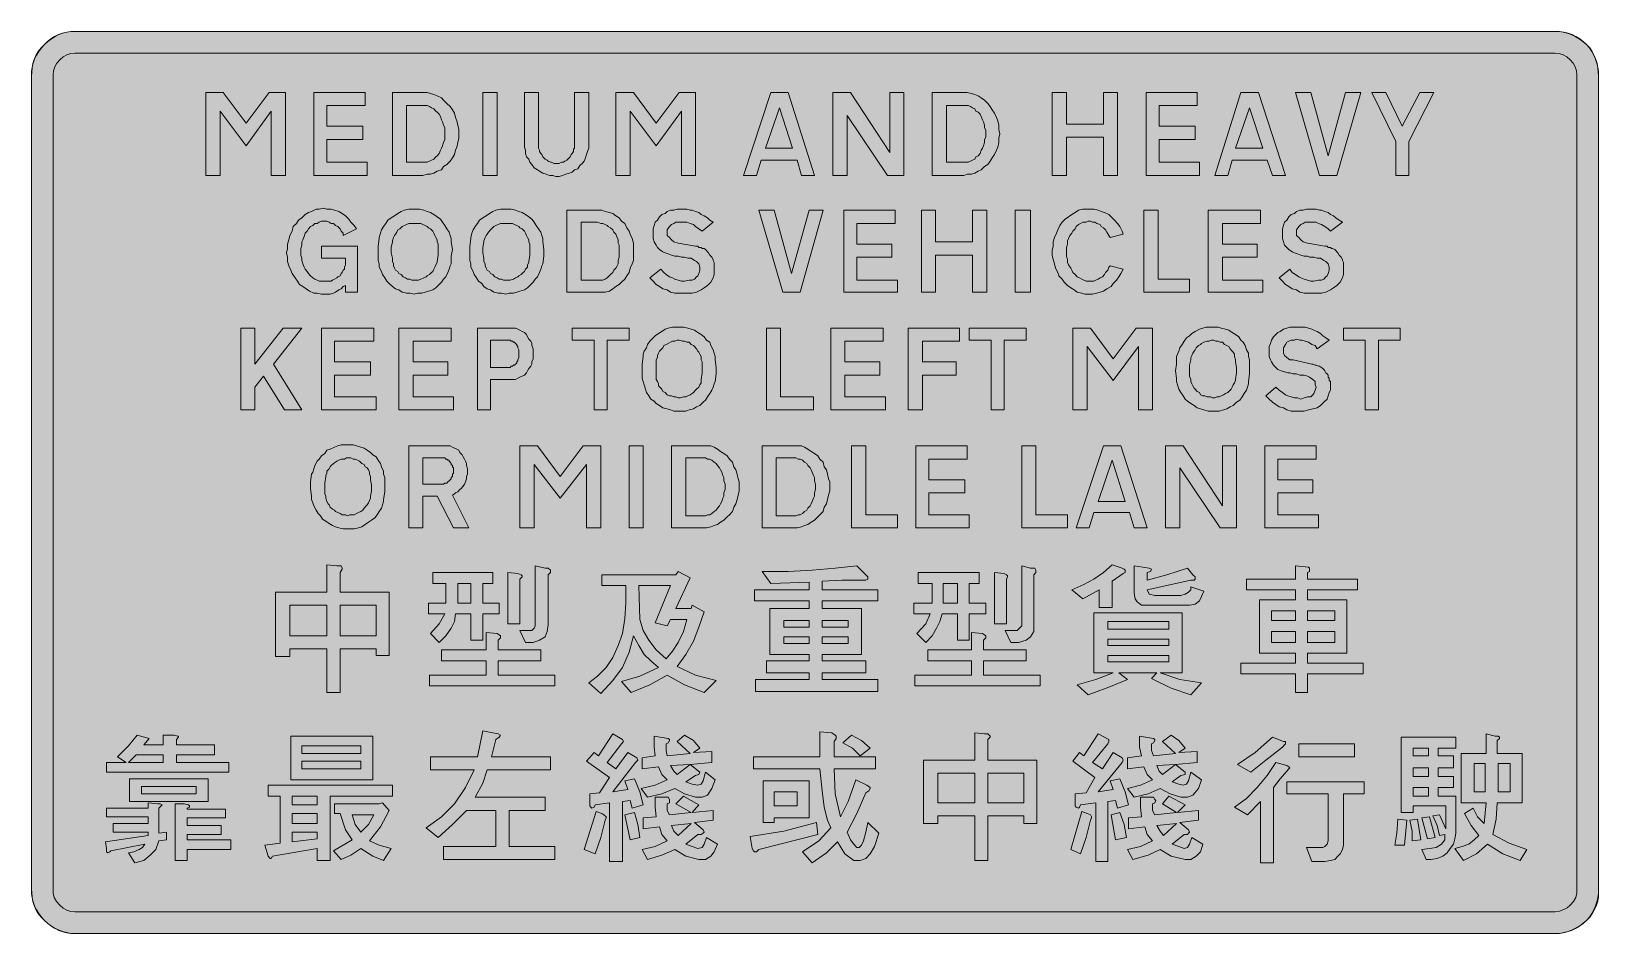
# Model space of a CAD drawing. Header units: metres. Extents: x 69 to 500, y 13 to 261.
import ezdxf

# ---------------------------------------------------------------- set-up
doc = ezdxf.new("R2010")
doc.units = ezdxf.units.M
for name, color, linetype, true_color in [('FILL_BLUE_0000FF', 7, 'Continuous', 0x0000ff), ('FILL_WHITE_FFFFFF', 7, 'Continuous', 0xffffff), ('STROKE_BLUE_0000FF', 7, 'Continuous', 0x0000ff)]:
    doc.layers.add(name, color=color, linetype=linetype, true_color=true_color)

msp = doc.modelspace()

# ---------------------------------------------------------------- hatches: boundary and pattern name
at = {"layer": 'FILL_BLUE_0000FF', "true_color": 0x0000ff}
h = msp.add_hatch(color=7, dxfattribs=at)
h.dxf.hatch_style = 1
h.paths.add_polyline_path([(487.95, 255), (489.07, 254.89), (490.16, 254.55), (491.2, 253.99), (492.15, 253.2), (492.94, 252.25), (493.5, 251.21), (493.84, 250.12), (493.95, 249), (493.95, 25.2), (493.91, 24), (493.65, 22.8), (493.01, 21.75), (492.15, 20.7), (491.25, 19.99), (490.35, 19.5), (489.15, 19.09), (487.95, 18.9), (80.85, 18.9), (79.73, 19.01), (78.64, 19.35), (77.6, 19.91), (76.65, 20.7), (75.79, 21.75), (75.15, 22.8), (74.89, 24), (74.85, 25.2), (74.85, 249), (74.96, 250.12), (75.3, 251.21), (75.86, 252.25), (76.65, 253.2), (77.6, 253.99), (78.64, 254.55), (79.73, 254.89), (80.85, 255), (487.95, 255)])
at = {"layer": 'FILL_WHITE_FFFFFF', "true_color": 0xffffff}
h = msp.add_hatch(color=7, dxfattribs=at)
h.dxf.hatch_style = 1
h.paths.add_polyline_path([(487.95, 261), (489.07, 260.94), (490.2, 260.78), (491.31, 260.49), (492.41, 260.1), (493.5, 259.59), (494.57, 258.98), (495.62, 258.24), (496.65, 257.4), (497.48, 256.46), (498.18, 255.45), (498.75, 254.38), (499.2, 253.28), (499.54, 252.14), (499.77, 250.99), (499.95, 248.7), (499.95, 25.2), (499.87, 22.95), (499.7, 21.83), (499.35, 20.7), (498.84, 19.58), (498.22, 18.49), (497.49, 17.45), (496.65, 16.5), (495.7, 15.66), (494.66, 14.93), (493.57, 14.31), (492.45, 13.8), (491.32, 13.41), (490.2, 13.13), (489.07, 12.96), (487.95, 12.9), (80.85, 12.9), (79.73, 12.96), (78.61, 13.13), (77.51, 13.41), (76.42, 13.8), (75.37, 14.31), (74.35, 14.93), (73.38, 15.66), (72.45, 16.5), (71.52, 17.44), (70.75, 18.45), (70.12, 19.52), (69.64, 20.63), (69.28, 21.76), (69.03, 22.91), (68.85, 25.2), (68.85, 248.7), (69.03, 250.99), (69.28, 252.14), (69.64, 253.28), (70.12, 254.38), (70.75, 255.45), (71.52, 256.46), (72.45, 257.4), (73.38, 258.24), (74.35, 258.98), (75.37, 259.59), (76.42, 260.1), (77.51, 260.49), (78.61, 260.78), (79.73, 260.94), (80.85, 261), (487.95, 261)])
h = msp.add_hatch(color=7, dxfattribs=at)
h.dxf.hatch_style = 1
h.paths.add_polyline_path([(121.65, 244.2), (127.95, 235.8), (134.25, 244.2), (138.75, 244.2), (138.75, 221.4), (134.85, 221.4), (134.85, 239.1), (127.95, 229.5), (120.75, 239.1), (120.75, 221.4), (116.85, 221.4), (116.85, 244.2), (121.65, 244.2)])
h = msp.add_hatch(color=7, dxfattribs=at)
h.dxf.hatch_style = 1
h.paths.add_polyline_path([(160.65, 244.2), (160.65, 240.6), (150.15, 240.6), (150.15, 234.9), (160.05, 234.9), (160.05, 231.3), (150.15, 231.3), (150.15, 225), (161.25, 225), (161.25, 221.4), (146.55, 221.4), (146.55, 244.2), (160.65, 244.2)])
h = msp.add_hatch(color=7, dxfattribs=at)
h.dxf.hatch_style = 1
h.paths.add_polyline_path([(177.75, 244.2), (178.65, 243.9), (179.55, 243.6), (180.45, 243.3), (181.65, 242.7), (182.25, 242.1), (183.15, 241.2), (184.05, 240.3), (184.65, 239.4), (185.25, 238.5), (185.55, 237.3), (185.85, 236.4), (186.15, 235.2), (186.45, 234), (186.45, 232.8), (186.45, 231.6), (186.15, 230.4), (185.85, 229.2), (185.55, 228.3), (185.25, 227.1), (184.65, 226.2), (184.05, 225.3), (183.15, 224.4), (182.25, 223.8), (181.65, 222.9), (180.45, 222.6), (179.55, 222), (178.65, 221.7), (177.75, 221.7), (176.55, 221.4), (168.15, 221.4), (168.15, 244.2), (176.55, 244.2), (177.75, 244.2)])
h.paths.add_polyline_path([(177.75, 225), (178.35, 225.3), (178.95, 225.6), (179.55, 225.9), (180.15, 226.5), (180.45, 226.8), (181.05, 227.4), (181.35, 228.3), (181.65, 228.9), (181.95, 229.5), (182.25, 230.4), (182.55, 231.3), (182.55, 231.9), (182.55, 232.8), (182.55, 233.7), (182.55, 234.6), (182.25, 235.2), (181.95, 236.1), (181.65, 236.7), (181.35, 237.6), (181.05, 238.2), (180.45, 238.8), (180.15, 239.1), (179.55, 239.7), (178.95, 240), (178.35, 240.3), (177.75, 240.6), (177.15, 240.6), (176.55, 240.6), (172.05, 240.6), (172.05, 225), (176.55, 225), (177.15, 225), (177.75, 225)], flags=16)
h = msp.add_hatch(color=7, dxfattribs=at)
h.dxf.hatch_style = 1
h.paths.add_polyline_path([(196.95, 244.2), (196.95, 221.4), (193.05, 221.4), (193.05, 244.2), (196.95, 244.2)])
h = msp.add_hatch(color=7, dxfattribs=at)
h.dxf.hatch_style = 1
h.paths.add_polyline_path([(204.45, 244.2), (208.35, 244.2), (208.35, 229.5), (208.35, 228.9), (208.65, 228.3), (208.65, 228), (208.95, 227.4), (209.25, 227.1), (209.55, 226.5), (209.85, 226.2), (210.15, 225.9), (210.75, 225.6), (211.05, 225.3), (211.65, 225), (211.95, 225), (212.55, 224.7), (213.15, 224.7), (213.75, 224.7), (214.05, 224.7), (214.65, 225), (215.25, 225), (215.55, 225.3), (216.15, 225.6), (216.45, 225.9), (216.75, 226.2), (217.05, 226.5), (217.35, 227.1), (217.65, 227.4), (217.95, 228), (217.95, 228.6), (218.25, 228.9), (218.25, 229.5), (218.25, 244.2), (222.15, 244.2), (222.15, 229.8), (222.15, 228.9), (221.85, 228), (221.55, 227.1), (221.25, 226.2), (220.95, 225.3), (220.35, 224.7), (219.75, 224.1), (219.15, 223.2), (218.25, 222.9), (217.65, 222.3), (216.75, 222), (215.85, 221.7), (214.95, 221.4), (214.05, 221.1), (213.15, 221.1), (212.25, 221.4), (211.35, 221.4), (210.45, 221.7), (209.55, 222), (208.65, 222.6), (208.05, 222.9), (207.15, 223.5), (206.55, 224.4), (205.95, 225), (205.65, 225.9), (205.05, 226.5), (204.75, 227.4), (204.75, 228.3), (204.45, 229.2), (204.45, 229.8), (204.45, 244.2)])
h = msp.add_hatch(color=7, dxfattribs=at)
h.dxf.hatch_style = 1
h.paths.add_polyline_path([(234.45, 244.2), (240.75, 235.8), (247.05, 244.2), (251.55, 244.2), (251.55, 221.4), (247.65, 221.4), (247.65, 239.1), (240.75, 229.5), (233.55, 239.1), (233.55, 221.4), (229.65, 221.4), (229.65, 244.2), (234.45, 244.2)])
h = msp.add_hatch(color=7, dxfattribs=at)
h.dxf.hatch_style = 1
h.paths.add_polyline_path([(277.05, 244.2), (284.25, 221.4), (280.65, 221.4), (279.45, 225.6), (269.55, 225.6), (268.35, 221.4), (264.75, 221.4), (272.25, 244.2), (277.05, 244.2)])
h.paths.add_polyline_path([(274.65, 240), (270.75, 228.9), (278.25, 228.9), (274.65, 240)], flags=16)
h = msp.add_hatch(color=7, dxfattribs=at)
h.dxf.hatch_style = 1
h.paths.add_polyline_path([(294.15, 244.2), (304.95, 227.7), (304.95, 244.2), (308.85, 244.2), (308.85, 221.4), (304.35, 221.4), (293.25, 237.9), (293.25, 221.4), (289.35, 221.4), (289.35, 244.2), (294.15, 244.2)])
h = msp.add_hatch(color=7, dxfattribs=at)
h.dxf.hatch_style = 1
h.paths.add_polyline_path([(326.25, 244.2), (327.45, 243.9), (328.35, 243.6), (329.25, 243.3), (330.15, 242.7), (331.05, 242.1), (331.95, 241.2), (332.55, 240.3), (333.15, 239.4), (333.75, 238.5), (334.35, 237.3), (334.65, 236.4), (334.95, 235.2), (334.95, 234), (335.25, 232.8), (334.95, 231.6), (334.95, 230.4), (334.65, 229.2), (334.35, 228.3), (333.75, 227.1), (333.15, 226.2), (332.55, 225.3), (331.95, 224.4), (331.05, 223.8), (330.15, 222.9), (329.25, 222.6), (328.35, 222), (327.45, 221.7), (326.25, 221.7), (325.35, 221.4), (316.65, 221.4), (316.65, 244.2), (325.35, 244.2), (326.25, 244.2)])
h.paths.add_polyline_path([(326.55, 225), (327.15, 225.3), (327.75, 225.6), (328.35, 225.9), (328.65, 226.5), (329.25, 226.8), (329.85, 227.4), (330.15, 228.3), (330.45, 228.9), (330.75, 229.5), (331.05, 230.4), (331.05, 231.3), (331.35, 231.9), (331.35, 232.8), (331.35, 233.7), (331.05, 234.6), (331.05, 235.2), (330.75, 236.1), (330.45, 236.7), (330.15, 237.6), (329.85, 238.2), (329.25, 238.8), (328.65, 239.1), (328.35, 239.7), (327.75, 240), (327.15, 240.3), (326.55, 240.6), (325.95, 240.6), (325.35, 240.6), (320.55, 240.6), (320.55, 225), (325.35, 225), (325.95, 225), (326.55, 225)], flags=16)
h = msp.add_hatch(color=7, dxfattribs=at)
h.dxf.hatch_style = 1
h.paths.add_polyline_path([(353.55, 244.2), (353.55, 235.5), (363.75, 235.5), (363.75, 244.2), (367.65, 244.2), (367.65, 221.4), (363.75, 221.4), (363.75, 231.9), (353.55, 231.9), (353.55, 221.4), (349.65, 221.4), (349.65, 244.2), (353.55, 244.2)])
h = msp.add_hatch(color=7, dxfattribs=at)
h.dxf.hatch_style = 1
h.paths.add_polyline_path([(389.55, 244.2), (389.55, 240.6), (379.05, 240.6), (379.05, 234.9), (388.95, 234.9), (388.95, 231.3), (379.05, 231.3), (379.05, 225), (390.15, 225), (390.15, 221.4), (375.45, 221.4), (375.45, 244.2), (389.55, 244.2)])
h = msp.add_hatch(color=7, dxfattribs=at)
h.dxf.hatch_style = 1
h.paths.add_polyline_path([(406.35, 244.2), (413.85, 221.4), (410.25, 221.4), (408.75, 225.6), (399.15, 225.6), (397.95, 221.4), (394.35, 221.4), (401.55, 244.2), (406.35, 244.2)])
h.paths.add_polyline_path([(403.95, 240), (400.05, 228.9), (407.55, 228.9), (403.95, 240)], flags=16)
h = msp.add_hatch(color=7, dxfattribs=at)
h.dxf.hatch_style = 1
h.paths.add_polyline_path([(420.75, 244.2), (425.55, 226.8), (430.35, 244.2), (434.55, 244.2), (427.95, 221.4), (423.15, 221.4), (416.55, 244.2), (420.75, 244.2)])
h = msp.add_hatch(color=7, dxfattribs=at)
h.dxf.hatch_style = 1
h.paths.add_polyline_path([(441.45, 244.2), (445.95, 234.9), (450.75, 244.2), (454.65, 244.2), (447.75, 230.7), (447.75, 221.4), (444.15, 221.4), (444.15, 230.7), (437.55, 244.2), (441.45, 244.2)])
h = msp.add_hatch(color=7, dxfattribs=at)
h.dxf.hatch_style = 1
h.paths.add_polyline_path([(148.65, 188.7), (147.45, 189), (146.55, 189), (145.35, 189.6), (144.45, 190.2), (143.55, 190.8), (142.65, 191.4), (142.05, 192.3), (141.45, 193.2), (140.55, 194.4), (140.25, 195.3), (139.65, 196.5), (139.35, 197.7), (139.35, 198.9), (139.05, 200.1), (139.35, 201.3), (139.35, 202.5), (139.65, 203.7), (139.95, 204.9), (140.55, 206.1), (140.85, 207.3), (141.75, 208.2), (142.35, 209.1), (143.25, 209.7), (144.15, 210.6), (145.05, 211.2), (145.95, 211.5), (147.15, 212.1), (148.05, 212.1), (149.25, 212.4), (150.15, 212.1), (151.35, 212.1), (152.25, 211.8), (153.45, 211.5), (154.35, 210.9), (155.25, 210.3), (156.15, 209.4), (156.75, 208.5), (157.65, 207.6), (158.25, 206.7), (154.65, 204.9), (154.65, 205.5), (154.05, 206.1), (153.75, 206.7), (153.15, 207.3), (152.55, 207.6), (151.95, 208.2), (151.35, 208.2), (150.75, 208.5), (150.15, 208.8), (149.55, 208.8), (148.65, 208.8), (148.05, 208.5), (147.45, 208.2), (146.85, 208.2), (146.25, 207.6), (145.65, 207.3), (145.05, 206.7), (144.75, 206.1), (144.15, 205.5), (143.85, 204.6), (143.55, 203.7), (143.25, 203.1), (143.25, 202.2), (142.95, 201.3), (142.95, 200.4), (142.95, 199.5), (143.25, 198.6), (143.25, 198), (143.55, 197.1), (143.85, 196.2), (144.15, 195.6), (144.75, 195), (145.05, 194.4), (145.65, 193.8), (146.25, 193.2), (146.85, 192.9), (147.45, 192.6), (148.05, 192.3), (148.65, 192.3), (149.55, 192.3), (150.15, 192.3), (150.75, 192.3), (151.35, 192.3), (151.65, 192.6), (152.25, 192.9), (152.85, 193.2), (153.15, 193.5), (153.75, 193.8), (154.05, 194.4), (154.35, 194.7), (154.65, 195.3), (154.95, 195.6), (154.95, 196.2), (155.25, 196.8), (155.25, 197.1), (155.25, 198.6), (148.65, 198.6), (148.65, 201.9), (158.55, 201.9), (158.55, 189.3), (155.25, 189.3), (155.25, 191.1), (154.65, 190.8), (154.05, 190.2), (153.45, 189.9), (152.55, 189.3), (151.95, 189), (151.05, 188.7), (150.15, 188.7), (149.55, 188.7), (148.65, 188.7)])
h = msp.add_hatch(color=7, dxfattribs=at)
h.dxf.hatch_style = 1
h.paths.add_polyline_path([(184.65, 201), (184.35, 199.2), (184.35, 197.1), (184.05, 196.5), (183.75, 195.6), (183.45, 194.7), (182.85, 193.5), (182.25, 192.9), (181.65, 192), (180.75, 191.1), (180.15, 190.5), (179.25, 189.9), (178.05, 189.6), (177.15, 189.3), (176.25, 189), (175.05, 189), (174.15, 188.7), (172.95, 189), (172.05, 189), (170.85, 189.3), (169.95, 189.9), (169.05, 190.2), (168.15, 190.8), (167.25, 191.7), (166.65, 192.3), (166.05, 193.2), (165.45, 194.1), (165.15, 195), (164.55, 196.2), (164.55, 197.1), (164.25, 198), (164.25, 199.8), (164.25, 201.9), (164.55, 204), (164.55, 204.3), (164.85, 205.5), (165.15, 206.4), (165.75, 207.3), (166.35, 208.2), (166.95, 209.1), (167.85, 209.7), (168.75, 210.3), (169.65, 210.9), (170.55, 211.5), (171.45, 211.8), (172.65, 212.1), (173.55, 212.1), (174.75, 212.1), (175.65, 212.1), (176.85, 211.8), (177.75, 211.5), (178.65, 211.2), (179.55, 210.6), (180.45, 210), (181.35, 209.4), (181.95, 208.5), (182.55, 207.6), (183.15, 206.7), (183.75, 205.8), (184.05, 204.9), (184.35, 204), (184.35, 203.1), (184.65, 201)])
h.paths.add_polyline_path([(180.15, 204.3), (179.85, 204.9), (179.55, 205.5), (179.25, 206.1), (178.65, 206.7), (178.05, 207), (177.75, 207.3), (177.15, 207.6), (176.55, 207.9), (175.95, 208.2), (175.05, 208.2), (174.45, 208.2), (173.85, 208.2), (173.25, 208.2), (172.65, 208.2), (172.05, 207.9), (171.45, 207.6), (170.85, 207.3), (170.25, 206.7), (169.65, 206.4), (169.35, 205.8), (169.05, 205.2), (168.75, 204.9), (168.45, 204.3), (168.15, 203.4), (168.15, 203.1), (167.85, 201.6), (167.85, 200.1), (168.15, 198.6), (168.15, 197.7), (168.45, 197.1), (168.45, 196.5), (168.75, 195.9), (169.05, 195.3), (169.65, 195), (169.95, 194.4), (170.55, 194.1), (171.15, 193.5), (171.75, 193.2), (172.35, 192.9), (172.95, 192.9), (173.55, 192.6), (174.15, 192.6), (174.75, 192.6), (175.35, 192.6), (175.95, 192.9), (176.85, 193.2), (177.45, 193.5), (177.75, 193.8), (178.35, 194.1), (178.95, 194.7), (179.25, 195), (179.55, 195.6), (179.85, 196.2), (180.15, 196.8), (180.45, 197.4), (180.45, 197.7), (180.75, 199.5), (180.75, 201), (180.75, 202.5), (180.45, 203.1), (180.45, 203.7), (180.15, 204.3)], flags=16)
h = msp.add_hatch(color=7, dxfattribs=at)
h.dxf.hatch_style = 1
h.paths.add_polyline_path([(209.85, 201), (209.85, 199.2), (209.55, 197.1), (209.25, 196.5), (208.95, 195.6), (208.65, 194.7), (208.05, 193.5), (207.45, 192.9), (206.85, 192), (205.95, 191.1), (205.35, 190.5), (204.45, 189.9), (203.25, 189.6), (202.35, 189.3), (201.45, 189), (200.25, 189), (199.35, 188.7), (198.15, 189), (197.25, 189), (196.05, 189.3), (195.15, 189.9), (194.25, 190.2), (193.35, 190.8), (192.75, 191.7), (191.85, 192.3), (191.25, 193.2), (190.65, 194.1), (190.35, 195), (189.75, 196.2), (189.75, 197.1), (189.45, 198), (189.45, 199.8), (189.45, 201.9), (189.75, 204), (189.75, 204.3), (190.05, 205.5), (190.35, 206.4), (190.95, 207.3), (191.55, 208.2), (192.15, 209.1), (193.05, 209.7), (193.95, 210.3), (194.85, 210.9), (195.75, 211.5), (196.65, 211.8), (197.85, 212.1), (198.75, 212.1), (199.95, 212.1), (200.85, 212.1), (202.05, 211.8), (202.95, 211.5), (203.85, 211.2), (204.75, 210.6), (205.65, 210), (206.55, 209.4), (207.15, 208.5), (207.75, 207.6), (208.35, 206.7), (208.95, 205.8), (209.25, 204.9), (209.55, 204), (209.55, 203.1), (209.85, 201)])
h.paths.add_polyline_path([(205.35, 204.3), (205.05, 204.9), (204.75, 205.5), (204.45, 206.1), (203.85, 206.7), (203.25, 207), (202.95, 207.3), (202.35, 207.6), (201.75, 207.9), (201.15, 208.2), (200.25, 208.2), (199.65, 208.2), (199.05, 208.2), (198.45, 208.2), (197.85, 208.2), (197.25, 207.9), (196.65, 207.6), (196.05, 207.3), (195.45, 206.7), (195.15, 206.4), (194.55, 205.8), (194.25, 205.2), (193.95, 204.9), (193.65, 204.3), (193.35, 203.4), (193.35, 203.1), (193.05, 201.6), (193.05, 200.1), (193.35, 198.6), (193.35, 197.7), (193.65, 197.1), (193.65, 196.5), (193.95, 195.9), (194.25, 195.3), (194.85, 195), (195.15, 194.4), (195.75, 194.1), (196.35, 193.5), (196.95, 193.2), (197.55, 192.9), (198.15, 192.9), (198.75, 192.6), (199.35, 192.6), (199.95, 192.6), (200.55, 192.6), (201.45, 192.9), (202.05, 193.2), (202.65, 193.5), (202.95, 193.8), (203.55, 194.1), (204.15, 194.7), (204.45, 195), (204.75, 195.6), (205.35, 196.2), (205.35, 196.8), (205.65, 197.4), (205.65, 197.7), (205.95, 199.5), (205.95, 201), (205.95, 202.5), (205.65, 203.1), (205.65, 203.7), (205.35, 204.3)], flags=16)
h = msp.add_hatch(color=7, dxfattribs=at)
h.dxf.hatch_style = 1
h.paths.add_polyline_path([(225.75, 211.8), (226.65, 211.5), (227.85, 211.2), (228.75, 210.9), (229.65, 210.3), (230.55, 209.7), (231.15, 208.8), (232.05, 208.2), (232.65, 207), (233.25, 206.1), (233.55, 205.2), (234.15, 204), (234.45, 202.8), (234.45, 201.6), (234.45, 200.4), (234.45, 199.2), (234.45, 198), (234.15, 197.1), (233.55, 195.9), (233.25, 194.7), (232.65, 193.8), (232.05, 192.9), (231.15, 192), (230.55, 191.4), (229.65, 190.8), (228.75, 190.2), (227.85, 189.6), (226.65, 189.3), (225.75, 189.3), (224.55, 189.3), (216.15, 189.3), (216.15, 211.8), (224.55, 211.8), (225.75, 211.8)])
h.paths.add_polyline_path([(226.05, 192.6), (226.65, 192.9), (227.25, 193.2), (227.55, 193.5), (228.15, 194.1), (228.75, 194.7), (229.05, 195.3), (229.65, 195.9), (229.95, 196.5), (230.25, 197.1), (230.25, 198), (230.55, 198.9), (230.55, 199.5), (230.55, 200.4), (230.55, 201.3), (230.55, 202.2), (230.25, 202.8), (230.25, 203.7), (229.95, 204.3), (229.65, 205.2), (229.05, 205.8), (228.75, 206.4), (228.15, 207), (227.55, 207.3), (227.25, 207.6), (226.65, 207.9), (226.05, 208.2), (225.45, 208.2), (224.55, 208.5), (220.05, 208.5), (220.05, 192.6), (224.55, 192.6), (225.45, 192.6), (226.05, 192.6)], flags=16)
h = msp.add_hatch(color=7, dxfattribs=at)
h.dxf.hatch_style = 1
h.paths.add_polyline_path([(242.85, 194.7), (243.45, 194.1), (244.35, 193.5), (245.25, 193.2), (245.85, 192.9), (246.75, 192.6), (247.65, 192.3), (248.55, 192.3), (249.75, 192.6), (250.65, 192.6), (251.25, 192.9), (251.85, 193.5), (252.15, 193.8), (252.45, 194.4), (252.75, 195.3), (252.75, 196.2), (252.45, 197.1), (251.85, 197.7), (251.25, 198), (250.35, 198.6), (249.45, 198.6), (248.55, 198.9), (247.65, 198.9), (246.75, 199.2), (245.85, 199.2), (244.95, 199.5), (244.05, 199.8), (243.15, 200.1), (242.55, 200.4), (241.65, 201), (241.05, 201.6), (240.75, 202.2), (240.15, 203.1), (239.85, 204), (239.85, 204.9), (239.85, 205.8), (239.85, 206.7), (240.15, 207.6), (240.45, 208.5), (241.05, 209.1), (241.65, 210), (242.25, 210.6), (243.15, 210.9), (243.75, 211.5), (244.65, 211.8), (245.55, 211.8), (246.45, 212.1), (247.35, 212.1), (248.25, 212.1), (249.15, 212.1), (250.05, 211.8), (250.65, 211.8), (251.55, 211.5), (252.45, 211.2), (253.05, 210.6), (253.95, 210.3), (254.85, 209.7), (255.45, 209.1), (256.35, 208.5), (253.35, 206.1), (252.45, 206.7), (251.55, 207.3), (250.95, 207.9), (250.05, 208.2), (249.15, 208.5), (248.25, 208.5), (247.35, 208.5), (246.75, 208.5), (246.15, 208.5), (245.55, 208.2), (244.95, 207.9), (244.35, 207.3), (243.75, 206.4), (243.75, 205.8), (243.75, 204.9), (244.35, 204.3), (244.95, 203.7), (245.55, 203.1), (246.75, 202.8), (251.55, 201.9), (252.15, 201.9), (252.45, 201.6), (253.05, 201.6), (253.35, 201.3), (253.95, 201.3), (254.25, 201), (254.55, 200.7), (254.85, 200.4), (255.15, 200.1), (255.45, 199.5), (255.75, 199.2), (256.05, 198.9), (256.35, 198.3), (256.35, 198), (256.65, 197.4), (256.65, 197.1), (256.65, 196.5), (256.65, 196.2), (256.65, 195.6), (256.65, 194.7), (256.65, 194.1), (256.35, 193.2), (255.75, 192), (254.85, 191.1), (253.95, 190.5), (253.05, 189.9), (251.85, 189.3), (250.65, 189), (249.45, 189), (248.25, 189), (247.05, 189), (245.85, 189), (244.65, 189.3), (243.75, 189.9), (242.55, 190.2), (241.65, 190.8), (240.75, 191.4), (239.85, 192.3), (238.95, 193.2), (241.95, 195.6), (242.85, 194.7)])
h = msp.add_hatch(color=7, dxfattribs=at)
h.dxf.hatch_style = 1
h.paths.add_polyline_path([(273.15, 211.8), (277.95, 194.4), (282.75, 211.8), (286.65, 211.8), (280.35, 189.3), (275.55, 189.3), (268.95, 211.8), (273.15, 211.8)])
h = msp.add_hatch(color=7, dxfattribs=at)
h.dxf.hatch_style = 1
h.paths.add_polyline_path([(306.45, 211.8), (306.45, 208.2), (295.95, 208.2), (295.95, 202.5), (305.55, 202.5), (305.55, 198.9), (295.95, 198.9), (295.95, 192.6), (307.05, 192.6), (307.05, 189.3), (292.35, 189.3), (292.35, 211.8), (306.45, 211.8)])
h = msp.add_hatch(color=7, dxfattribs=at)
h.dxf.hatch_style = 1
h.paths.add_polyline_path([(317.55, 211.8), (317.55, 203.1), (327.75, 203.1), (327.75, 211.8), (331.65, 211.8), (331.65, 189.3), (327.75, 189.3), (327.75, 199.5), (317.55, 199.5), (317.55, 189.3), (313.65, 189.3), (313.65, 211.8), (317.55, 211.8)])
h = msp.add_hatch(color=7, dxfattribs=at)
h.dxf.hatch_style = 1
h.paths.add_polyline_path([(343.65, 211.8), (343.65, 189.3), (339.45, 189.3), (339.45, 211.8), (343.65, 211.8)])
h = msp.add_hatch(color=7, dxfattribs=at)
h.dxf.hatch_style = 1
h.paths.add_polyline_path([(368.55, 194.4), (367.95, 193.5), (367.35, 192.6), (366.45, 191.7), (365.85, 190.8), (364.65, 190.2), (363.75, 189.6), (362.85, 189.3), (361.95, 189), (360.75, 188.7), (359.85, 188.7), (358.65, 188.7), (357.75, 189), (356.55, 189.3), (355.65, 189.9), (354.75, 190.5), (353.85, 191.1), (352.95, 192), (352.35, 192.9), (351.45, 193.8), (351.15, 194.7), (350.55, 195.9), (350.25, 197.1), (349.95, 198.3), (349.65, 199.5), (349.65, 200.7), (349.95, 201.9), (349.95, 203.1), (350.25, 204.3), (350.85, 205.5), (351.15, 206.4), (351.75, 207.6), (352.35, 208.5), (353.25, 209.4), (354.15, 210), (355.05, 210.6), (355.95, 211.2), (356.85, 211.8), (358.05, 212.1), (358.95, 212.1), (360.15, 212.1), (361.05, 212.1), (362.25, 211.8), (363.15, 211.5), (364.05, 211.2), (365.25, 210.6), (366.15, 209.7), (366.75, 209.1), (367.65, 208.2), (368.25, 207.3), (368.85, 206.1), (369.15, 205.2), (365.55, 204.3), (365.25, 204.9), (364.65, 205.8), (364.35, 206.4), (363.75, 207), (363.15, 207.3), (362.85, 207.9), (361.95, 208.2), (361.35, 208.5), (360.75, 208.5), (360.15, 208.8), (359.55, 208.8), (358.95, 208.5), (358.05, 208.5), (357.45, 208.2), (356.85, 207.9), (356.25, 207.3), (355.95, 206.7), (355.35, 206.1), (355.05, 205.5), (354.45, 204.9), (354.15, 204), (353.85, 203.4), (353.85, 202.5), (353.55, 201.6), (353.55, 200.7), (353.55, 200.1), (353.55, 199.2), (353.85, 198.3), (353.85, 197.4), (354.15, 196.8), (354.75, 195.9), (355.05, 195.3), (355.35, 194.7), (355.95, 194.1), (356.55, 193.5), (357.15, 193.2), (357.75, 192.9), (358.35, 192.6), (358.95, 192.3), (359.55, 192.3), (360.15, 192.3), (361.05, 192.3), (361.65, 192.6), (362.25, 192.9), (362.85, 193.2), (363.45, 193.5), (364.05, 194.1), (364.35, 194.7), (364.95, 195.3), (365.25, 196.2), (365.55, 196.5), (369.15, 195.6), (368.55, 194.4)])
h = msp.add_hatch(color=7, dxfattribs=at)
h.dxf.hatch_style = 1
h.paths.add_polyline_path([(378.75, 211.8), (378.75, 192.9), (387.45, 192.9), (387.45, 189.3), (374.85, 189.3), (374.85, 211.8), (378.75, 211.8)])
h = msp.add_hatch(color=7, dxfattribs=at)
h.dxf.hatch_style = 1
h.paths.add_polyline_path([(406.95, 211.8), (406.95, 208.2), (396.45, 208.2), (396.45, 202.5), (406.05, 202.5), (406.05, 198.9), (396.45, 198.9), (396.45, 192.6), (407.55, 192.6), (407.55, 189.3), (392.55, 189.3), (392.55, 211.8), (406.95, 211.8)])
h = msp.add_hatch(color=7, dxfattribs=at)
h.dxf.hatch_style = 1
h.paths.add_polyline_path([(415.65, 194.7), (416.55, 194.1), (417.45, 193.5), (418.05, 193.2), (418.95, 192.9), (419.85, 192.6), (420.75, 192.3), (421.65, 192.3), (422.85, 192.6), (423.75, 192.6), (424.35, 192.9), (424.95, 193.5), (425.25, 193.8), (425.55, 194.4), (425.85, 195.3), (425.85, 196.2), (425.55, 197.1), (424.95, 197.7), (424.35, 198), (423.45, 198.6), (422.55, 198.6), (421.65, 198.9), (420.45, 198.9), (419.85, 199.2), (418.95, 199.2), (418.05, 199.5), (417.15, 199.8), (416.25, 200.1), (415.65, 200.4), (414.75, 201), (414.15, 201.6), (413.55, 202.2), (413.25, 203.1), (412.95, 204), (412.95, 204.9), (412.95, 205.8), (412.95, 206.7), (413.25, 207.6), (413.55, 208.5), (414.15, 209.1), (414.75, 210), (415.35, 210.6), (416.25, 210.9), (416.85, 211.5), (417.75, 211.8), (418.65, 211.8), (419.55, 212.1), (420.45, 212.1), (421.35, 212.1), (422.25, 212.1), (423.15, 211.8), (423.75, 211.8), (424.65, 211.5), (425.55, 211.2), (426.15, 210.6), (427.05, 210.3), (427.65, 209.7), (428.55, 209.1), (429.45, 208.5), (426.15, 206.1), (425.55, 206.7), (424.65, 207.3), (423.75, 207.9), (422.85, 208.2), (422.25, 208.5), (421.35, 208.5), (420.45, 208.5), (419.85, 208.5), (419.25, 208.5), (418.65, 208.2), (418.05, 207.9), (417.45, 207.3), (416.85, 206.4), (416.85, 205.8), (416.85, 204.9), (417.45, 204.3), (418.05, 203.7), (418.65, 203.1), (419.85, 202.8), (424.65, 201.9), (425.25, 201.9), (425.55, 201.6), (426.15, 201.6), (426.45, 201.3), (426.75, 201.3), (427.35, 201), (427.65, 200.7), (427.95, 200.4), (428.25, 200.1), (428.55, 199.5), (428.85, 199.2), (429.15, 198.9), (429.45, 198.3), (429.45, 198), (429.75, 197.4), (429.75, 197.1), (429.75, 196.5), (429.75, 196.2), (429.75, 195.6), (429.75, 194.7), (429.75, 194.1), (429.45, 193.2), (428.85, 192), (427.95, 191.1), (427.05, 190.5), (426.15, 189.9), (424.95, 189.3), (423.75, 189), (422.55, 189), (421.35, 189), (420.15, 189), (418.95, 189), (417.75, 189.3), (416.85, 189.9), (415.65, 190.2), (414.75, 190.8), (413.85, 191.4), (412.95, 192.3), (412.05, 193.2), (415.05, 195.6), (415.65, 194.7)])
h = msp.add_hatch(color=7, dxfattribs=at)
h.dxf.hatch_style = 1
h.paths.add_polyline_path([(130.35, 169.5), (138.15, 179.4), (143.25, 179.4), (135.45, 169.5), (143.25, 156.9), (138.45, 156.9), (132.75, 166.2), (130.35, 163.2), (130.35, 156.9), (126.45, 156.9), (126.45, 179.4), (130.35, 179.4), (130.35, 169.5)])
h = msp.add_hatch(color=7, dxfattribs=at)
h.dxf.hatch_style = 1
h.paths.add_polyline_path([(163.05, 179.4), (163.05, 175.8), (152.25, 175.8), (152.25, 170.1), (162.15, 170.1), (162.15, 166.5), (152.25, 166.5), (152.25, 160.5), (163.65, 160.5), (163.65, 156.9), (148.65, 156.9), (148.65, 179.4), (163.05, 179.4)])
h = msp.add_hatch(color=7, dxfattribs=at)
h.dxf.hatch_style = 1
h.paths.add_polyline_path([(184.35, 179.4), (184.35, 175.8), (173.85, 175.8), (173.85, 170.1), (183.45, 170.1), (183.45, 166.5), (173.85, 166.5), (173.85, 160.5), (184.95, 160.5), (184.95, 156.9), (169.95, 156.9), (169.95, 179.4), (184.35, 179.4)])
h = msp.add_hatch(color=7, dxfattribs=at)
h.dxf.hatch_style = 1
h.paths.add_polyline_path([(200.85, 179.4), (201.45, 179.4), (202.05, 179.4), (202.65, 179.1), (203.25, 178.8), (203.85, 178.5), (204.45, 178.2), (205.05, 177.6), (205.35, 177), (205.65, 176.4), (206.25, 175.8), (206.55, 175.2), (206.55, 174.6), (206.85, 173.7), (206.85, 173.1), (206.85, 172.2), (206.85, 171.6), (206.85, 171), (206.55, 170.1), (206.55, 169.5), (206.25, 168.9), (205.65, 168.3), (205.35, 167.7), (205.05, 167.1), (204.45, 166.5), (203.85, 166.2), (203.25, 165.9), (202.65, 165.6), (202.05, 165.3), (201.45, 165.3), (200.85, 165.3), (195.15, 165.3), (195.15, 156.9), (191.55, 156.9), (191.55, 179.4), (200.85, 179.4)])
h.paths.add_polyline_path([(199.95, 168.6), (200.25, 168.6), (200.55, 168.6), (200.85, 168.9), (201.15, 168.9), (201.45, 169.2), (201.75, 169.2), (202.05, 169.5), (202.35, 169.8), (202.35, 170.1), (202.65, 170.4), (202.65, 170.7), (202.95, 171.3), (202.95, 171.6), (202.95, 171.9), (202.95, 172.2), (202.95, 172.8), (202.95, 173.1), (202.95, 173.4), (202.65, 174), (202.65, 174.3), (202.35, 174.6), (202.35, 174.9), (202.05, 175.2), (201.75, 175.5), (201.45, 175.5), (201.15, 175.8), (200.85, 175.8), (200.55, 176.1), (200.25, 176.1), (199.95, 176.1), (195.15, 176.1), (195.15, 168.6), (199.95, 168.6)], flags=16)
h = msp.add_hatch(color=7, dxfattribs=at)
h.dxf.hatch_style = 1
h.paths.add_polyline_path([(233.25, 179.4), (233.25, 176.1), (227.25, 176.1), (227.25, 156.9), (223.65, 156.9), (223.65, 176.1), (217.65, 176.1), (217.65, 179.4), (233.25, 179.4)])
h = msp.add_hatch(color=7, dxfattribs=at)
h.dxf.hatch_style = 1
h.paths.add_polyline_path([(257.25, 168.6), (257.25, 166.8), (256.95, 164.7), (256.65, 164.1), (256.35, 163.2), (256.05, 162.3), (255.45, 161.4), (254.85, 160.5), (254.25, 159.6), (253.65, 159), (252.75, 158.1), (251.85, 157.8), (250.95, 157.2), (249.75, 156.9), (248.85, 156.6), (247.65, 156.6), (246.75, 156.6), (245.55, 156.6), (244.65, 156.9), (243.75, 157.2), (242.55, 157.5), (241.65, 158.1), (240.75, 158.7), (240.15, 159.3), (239.25, 159.9), (238.65, 160.8), (238.05, 161.7), (237.75, 162.6), (237.45, 163.8), (237.15, 164.7), (236.85, 165.6), (236.85, 167.7), (236.85, 169.5), (237.15, 171.6), (237.15, 172.2), (237.45, 173.1), (238.05, 174), (238.35, 174.9), (238.95, 175.8), (239.85, 176.7), (240.45, 177.3), (241.35, 177.9), (242.25, 178.5), (243.15, 179.1), (244.05, 179.4), (245.25, 179.7), (246.15, 179.7), (247.35, 179.7), (248.25, 179.7), (249.45, 179.4), (250.35, 179.1), (251.25, 178.8), (252.15, 178.2), (253.05, 177.6), (253.95, 177), (254.55, 176.1), (255.45, 175.5), (255.75, 174.6), (256.35, 173.4), (256.65, 172.5), (256.95, 171.6), (256.95, 170.7), (257.25, 168.6)])
h.paths.add_polyline_path([(252.75, 172.2), (252.45, 172.8), (252.15, 173.1), (251.85, 173.7), (251.25, 174.3), (250.95, 174.6), (250.35, 174.9), (249.75, 175.5), (249.15, 175.5), (248.55, 175.8), (247.95, 175.8), (247.05, 176.1), (246.45, 176.1), (245.85, 175.8), (245.25, 175.8), (244.65, 175.5), (244.05, 175.2), (243.45, 174.9), (242.85, 174.6), (242.55, 174), (241.95, 173.4), (241.65, 173.1), (241.35, 172.5), (241.05, 171.9), (241.05, 171.3), (240.75, 170.7), (240.75, 169.2), (240.75, 167.7), (240.75, 166.2), (240.75, 165.3), (241.05, 164.7), (241.35, 164.1), (241.35, 163.5), (241.95, 162.9), (242.25, 162.6), (242.55, 162), (243.15, 161.7), (243.75, 161.1), (244.35, 160.8), (244.95, 160.8), (245.55, 160.5), (246.15, 160.5), (246.75, 160.2), (247.35, 160.2), (248.25, 160.5), (248.85, 160.5), (249.45, 160.8), (250.05, 161.1), (250.65, 161.4), (250.95, 161.7), (251.55, 162.3), (251.85, 162.6), (252.45, 163.2), (252.75, 163.8), (253.05, 164.4), (253.05, 165), (253.05, 165.3), (253.35, 167.1), (253.35, 168.6), (253.35, 170.1), (253.05, 170.7), (253.05, 171.6), (252.75, 172.2)], flags=16)
h = msp.add_hatch(color=7, dxfattribs=at)
h.dxf.hatch_style = 1
h.paths.add_polyline_path([(274.95, 179.4), (274.95, 160.5), (283.95, 160.5), (283.95, 156.9), (271.05, 156.9), (271.05, 179.4), (274.95, 179.4)])
h = msp.add_hatch(color=7, dxfattribs=at)
h.dxf.hatch_style = 1
h.paths.add_polyline_path([(303.15, 179.4), (303.15, 175.8), (292.65, 175.8), (292.65, 170.1), (302.25, 170.1), (302.25, 166.5), (292.65, 166.5), (292.65, 160.5), (303.75, 160.5), (303.75, 156.9), (288.75, 156.9), (288.75, 179.4), (303.15, 179.4)])
h = msp.add_hatch(color=7, dxfattribs=at)
h.dxf.hatch_style = 1
h.paths.add_polyline_path([(324.15, 179.4), (324.15, 175.8), (313.95, 175.8), (313.95, 170.1), (323.25, 170.1), (323.25, 166.5), (313.95, 166.5), (313.95, 156.9), (310.05, 156.9), (310.05, 179.4), (324.15, 179.4)])
h = msp.add_hatch(color=7, dxfattribs=at)
h.dxf.hatch_style = 1
h.paths.add_polyline_path([(342.45, 179.4), (342.45, 176.1), (336.45, 176.1), (336.45, 156.9), (332.85, 156.9), (332.85, 176.1), (326.85, 176.1), (326.85, 179.4), (342.45, 179.4)])
h = msp.add_hatch(color=7, dxfattribs=at)
h.dxf.hatch_style = 1
h.paths.add_polyline_path([(360.15, 179.4), (366.45, 171), (372.75, 179.4), (377.25, 179.4), (377.25, 156.9), (373.35, 156.9), (373.35, 174.3), (366.45, 165), (359.25, 174.3), (359.25, 156.9), (355.35, 156.9), (355.35, 179.4), (360.15, 179.4)])
h = msp.add_hatch(color=7, dxfattribs=at)
h.dxf.hatch_style = 1
h.paths.add_polyline_path([(403.95, 168.6), (403.95, 166.8), (403.65, 164.7), (403.65, 164.1), (403.35, 163.2), (403.05, 162.3), (402.45, 161.4), (401.85, 160.5), (401.25, 159.6), (400.35, 159), (399.45, 158.1), (398.55, 157.8), (397.65, 157.2), (396.75, 156.9), (395.55, 156.6), (394.65, 156.6), (393.45, 156.6), (392.55, 156.6), (391.35, 156.9), (390.45, 157.2), (389.55, 157.5), (388.65, 158.1), (387.75, 158.7), (386.85, 159.3), (386.25, 159.9), (385.65, 160.8), (385.05, 161.7), (384.45, 162.6), (384.15, 163.8), (383.85, 164.7), (383.85, 165.6), (383.55, 167.7), (383.85, 169.5), (383.85, 171.6), (384.15, 172.2), (384.45, 173.1), (384.75, 174), (385.35, 174.9), (385.95, 175.8), (386.55, 176.7), (387.45, 177.3), (388.05, 177.9), (388.95, 178.5), (390.15, 179.1), (391.05, 179.4), (391.95, 179.7), (393.15, 179.7), (394.05, 179.7), (395.25, 179.7), (396.15, 179.4), (397.35, 179.1), (398.25, 178.8), (399.15, 178.2), (400.05, 177.6), (400.95, 177), (401.55, 176.1), (402.15, 175.5), (402.75, 174.6), (403.05, 173.4), (403.65, 172.5), (403.65, 171.6), (403.95, 170.7), (403.95, 168.6)])
h.paths.add_polyline_path([(399.75, 172.2), (399.45, 172.8), (399.15, 173.1), (398.55, 173.7), (398.25, 174.3), (397.65, 174.6), (397.05, 174.9), (396.45, 175.5), (395.85, 175.5), (395.25, 175.8), (394.65, 175.8), (394.05, 176.1), (393.45, 176.1), (392.85, 175.8), (392.25, 175.8), (391.35, 175.5), (390.75, 175.2), (390.45, 174.9), (389.85, 174.6), (389.25, 174), (388.95, 173.4), (388.65, 173.1), (388.35, 172.5), (388.05, 171.9), (387.75, 171.3), (387.75, 170.7), (387.45, 169.2), (387.45, 167.7), (387.45, 166.2), (387.75, 165.3), (387.75, 164.7), (388.05, 164.1), (388.35, 163.5), (388.65, 162.9), (388.95, 162.6), (389.55, 162), (390.15, 161.7), (390.45, 161.1), (391.05, 160.8), (391.65, 160.8), (392.25, 160.5), (393.15, 160.5), (393.75, 160.2), (394.35, 160.2), (394.95, 160.5), (395.55, 160.5), (396.15, 160.8), (396.75, 161.1), (397.35, 161.4), (397.95, 161.7), (398.55, 162.3), (398.85, 162.6), (399.15, 163.2), (399.45, 163.8), (399.75, 164.4), (400.05, 165), (400.05, 165.3), (400.35, 167.1), (400.35, 168.6), (400.05, 170.1), (400.05, 170.7), (399.75, 171.6), (399.75, 172.2)], flags=16)
h = msp.add_hatch(color=7, dxfattribs=at)
h.dxf.hatch_style = 1
h.paths.add_polyline_path([(412.05, 162.3), (412.95, 161.7), (413.85, 161.1), (414.45, 160.8), (415.35, 160.5), (416.25, 160.2), (417.15, 160.2), (418.05, 159.9), (418.95, 160.2), (419.85, 160.5), (420.75, 160.5), (421.35, 161.1), (421.65, 161.4), (421.95, 162.3), (422.25, 163.2), (421.95, 163.8), (421.95, 164.7), (421.35, 165.3), (420.45, 165.9), (419.85, 166.2), (418.95, 166.5), (417.75, 166.5), (416.85, 166.8), (415.95, 166.8), (415.05, 167.1), (414.45, 167.1), (413.55, 167.4), (412.65, 167.7), (411.75, 168), (411.15, 168.6), (410.55, 169.2), (409.95, 170.1), (409.65, 170.7), (409.35, 171.6), (409.35, 172.5), (409.35, 173.4), (409.35, 174.3), (409.65, 175.2), (409.95, 176.1), (410.55, 177), (411.15, 177.6), (411.75, 178.2), (412.35, 178.5), (413.25, 179.1), (414.15, 179.4), (415.05, 179.7), (415.95, 179.7), (416.85, 179.7), (417.75, 179.7), (418.65, 179.7), (419.25, 179.7), (420.15, 179.4), (421.05, 179.1), (421.65, 178.8), (422.55, 178.5), (423.45, 177.9), (424.05, 177.3), (424.95, 176.7), (425.85, 176.1), (422.55, 173.7), (421.95, 174.6), (421.05, 174.9), (420.15, 175.5), (419.25, 175.8), (418.35, 176.1), (417.75, 176.1), (416.85, 176.4), (416.25, 176.1), (415.35, 176.1), (414.75, 175.8), (414.15, 175.5), (413.85, 174.9), (413.25, 174), (413.25, 173.4), (413.25, 172.5), (413.55, 171.9), (414.15, 171.3), (415.05, 170.7), (415.95, 170.7), (421.05, 169.5), (421.35, 169.5), (421.95, 169.2), (422.25, 169.2), (422.85, 168.9), (423.15, 168.9), (423.75, 168.6), (424.05, 168.3), (424.35, 168), (424.65, 167.7), (424.95, 167.1), (425.25, 166.8), (425.55, 166.5), (425.55, 165.9), (425.85, 165.6), (425.85, 165), (426.15, 164.7), (426.15, 164.1), (426.15, 163.8), (426.15, 163.2), (426.15, 162.3), (425.85, 161.7), (425.55, 160.8), (425.25, 159.9), (424.35, 159), (423.45, 158.1), (422.55, 157.5), (421.35, 157.2), (420.15, 156.9), (418.95, 156.6), (417.75, 156.6), (416.55, 156.6), (415.35, 156.6), (414.15, 156.9), (413.25, 157.5), (412.05, 157.8), (411.15, 158.4), (410.25, 159), (409.35, 159.9), (408.45, 160.8), (411.15, 163.2), (412.05, 162.3)])
h = msp.add_hatch(color=7, dxfattribs=at)
h.dxf.hatch_style = 1
h.paths.add_polyline_path([(445.35, 179.4), (445.35, 176.1), (439.35, 176.1), (439.35, 156.9), (435.75, 156.9), (435.75, 176.1), (429.75, 176.1), (429.75, 179.4), (445.35, 179.4)])
h = msp.add_hatch(color=7, dxfattribs=at)
h.dxf.hatch_style = 1
h.paths.add_polyline_path([(166.05, 136.2), (166.05, 134.4), (165.75, 132.3), (165.75, 131.7), (165.45, 130.8), (165.15, 129.9), (164.55, 129), (163.95, 128.1), (163.35, 127.2), (162.45, 126.6), (161.55, 126), (160.65, 125.4), (159.75, 124.8), (158.85, 124.5), (157.65, 124.2), (156.75, 124.2), (155.55, 124.2), (154.65, 124.2), (153.45, 124.5), (152.55, 124.8), (151.65, 125.1), (150.75, 125.7), (149.85, 126.3), (148.95, 126.9), (148.35, 127.8), (147.75, 128.4), (147.15, 129.3), (146.55, 130.5), (146.25, 131.4), (145.95, 132.3), (145.95, 133.2), (145.65, 135.3), (145.65, 137.1), (145.95, 139.2), (146.25, 139.8), (146.55, 140.7), (146.85, 141.6), (147.45, 142.8), (148.05, 143.4), (148.65, 144.3), (149.55, 144.9), (150.15, 145.8), (151.05, 146.1), (152.25, 146.7), (153.15, 147), (154.05, 147.3), (155.25, 147.3), (156.15, 147.3), (157.35, 147.3), (158.25, 147), (159.45, 146.7), (160.35, 146.4), (161.25, 145.8), (162.15, 145.2), (162.75, 144.6), (163.65, 144), (164.25, 143.1), (164.85, 142.2), (165.15, 141.3), (165.75, 140.1), (165.75, 139.2), (166.05, 138.3), (166.05, 136.2)])
h.paths.add_polyline_path([(161.85, 139.8), (161.55, 140.4), (161.25, 141), (160.65, 141.3), (160.35, 141.9), (159.75, 142.2), (159.15, 142.8), (158.55, 143.1), (157.95, 143.4), (157.35, 143.4), (156.75, 143.7), (156.15, 143.7), (155.55, 143.7), (154.95, 143.4), (154.05, 143.4), (153.45, 143.1), (152.85, 142.8), (152.55, 142.5), (151.95, 142.2), (151.35, 141.6), (151.05, 141.3), (150.75, 140.7), (150.15, 140.1), (150.15, 139.5), (149.85, 138.9), (149.85, 138.6), (149.55, 136.8), (149.55, 135.3), (149.55, 133.8), (149.85, 133.2), (149.85, 132.6), (150.15, 131.7), (150.45, 131.1), (150.75, 130.8), (151.05, 130.2), (151.65, 129.6), (152.25, 129.3), (152.55, 129), (153.15, 128.7), (153.75, 128.4), (154.35, 128.1), (155.25, 128.1), (155.85, 127.8), (156.45, 128.1), (157.05, 128.1), (157.65, 128.1), (158.25, 128.4), (158.85, 128.7), (159.45, 129), (160.05, 129.3), (160.35, 129.9), (160.95, 130.5), (161.25, 130.8), (161.55, 131.4), (161.85, 132), (162.15, 132.6), (162.15, 133.2), (162.45, 134.7), (162.45, 136.2), (162.15, 137.7), (162.15, 138.6), (161.85, 139.2), (161.85, 139.8)], flags=16)
h = msp.add_hatch(color=7, dxfattribs=at)
h.dxf.hatch_style = 1
h.paths.add_polyline_path([(184.95, 124.5), (180.45, 133.2), (176.55, 133.2), (176.55, 124.5), (172.65, 124.5), (172.65, 147), (182.85, 147), (183.45, 147), (184.05, 147), (184.65, 146.7), (185.25, 146.4), (185.85, 146.1), (186.45, 145.8), (186.75, 145.2), (187.35, 144.6), (187.65, 144), (187.95, 143.4), (188.25, 142.8), (188.55, 142.2), (188.55, 141.6), (188.85, 140.7), (188.85, 140.1), (188.85, 139.2), (188.55, 138.6), (188.55, 138), (188.25, 137.1), (187.95, 136.5), (187.65, 135.9), (187.05, 135.3), (186.75, 135), (186.15, 134.4), (185.55, 134.1), (185.25, 133.8), (184.65, 133.5), (189.15, 124.5), (184.95, 124.5)])
h.paths.add_polyline_path([(182.25, 136.5), (182.55, 136.8), (182.85, 136.8), (183.15, 136.8), (183.45, 137.1), (183.75, 137.4), (184.05, 137.7), (184.35, 138), (184.35, 138.3), (184.65, 138.6), (184.65, 139.2), (184.95, 139.5), (184.95, 139.8), (184.95, 140.1), (184.95, 140.4), (184.95, 141), (184.65, 141.3), (184.65, 141.6), (184.35, 141.9), (184.35, 142.2), (184.05, 142.5), (183.75, 142.8), (183.75, 143.1), (183.45, 143.1), (183.15, 143.4), (182.85, 143.4), (182.55, 143.7), (182.25, 143.7), (181.95, 143.7), (176.55, 143.7), (176.55, 136.5), (181.95, 136.5), (182.25, 136.5)], flags=16)
h = msp.add_hatch(color=7, dxfattribs=at)
h.dxf.hatch_style = 1
h.paths.add_polyline_path([(208.05, 147), (214.35, 138.6), (220.65, 147), (225.45, 147), (225.45, 124.5), (221.55, 124.5), (221.55, 141.9), (214.35, 132.6), (207.15, 141.9), (207.15, 124.5), (203.25, 124.5), (203.25, 147), (208.05, 147)])
h = msp.add_hatch(color=7, dxfattribs=at)
h.dxf.hatch_style = 1
h.paths.add_polyline_path([(237.15, 147), (237.15, 124.5), (233.25, 124.5), (233.25, 147), (237.15, 147)])
h = msp.add_hatch(color=7, dxfattribs=at)
h.dxf.hatch_style = 1
h.paths.add_polyline_path([(254.55, 147), (255.75, 147), (256.65, 146.7), (257.55, 146.1), (258.45, 145.5), (259.35, 144.9), (260.25, 144.3), (260.85, 143.4), (261.75, 142.5), (262.05, 141.3), (262.65, 140.4), (262.95, 139.2), (263.25, 138), (263.55, 137.1), (263.55, 135.9), (263.55, 134.7), (263.25, 133.5), (262.95, 132.3), (262.65, 131.1), (262.05, 130.2), (261.75, 129), (260.85, 128.1), (260.25, 127.5), (259.35, 126.6), (258.45, 126), (257.55, 125.4), (256.65, 125.1), (255.75, 124.8), (254.55, 124.5), (253.65, 124.5), (244.95, 124.5), (244.95, 147), (253.65, 147), (254.55, 147)])
h.paths.add_polyline_path([(254.85, 128.1), (255.45, 128.1), (256.05, 128.4), (256.65, 129), (257.25, 129.3), (257.55, 129.9), (258.15, 130.5), (258.45, 131.1), (258.75, 131.7), (259.05, 132.6), (259.35, 133.2), (259.35, 134.1), (259.65, 135), (259.65, 135.9), (259.65, 136.5), (259.35, 137.4), (259.35, 138.3), (259.05, 138.9), (258.75, 139.8), (258.45, 140.4), (258.15, 141), (257.55, 141.6), (257.25, 142.2), (256.65, 142.5), (256.05, 143.1), (255.45, 143.4), (254.85, 143.4), (254.25, 143.7), (253.65, 143.7), (248.85, 143.7), (248.85, 127.8), (253.65, 127.8), (254.25, 127.8), (254.85, 128.1)], flags=16)
h = msp.add_hatch(color=7, dxfattribs=at)
h.dxf.hatch_style = 1
h.paths.add_polyline_path([(279.45, 147), (280.65, 147), (281.55, 146.7), (282.45, 146.1), (283.35, 145.5), (284.25, 144.9), (285.15, 144.3), (285.75, 143.4), (286.65, 142.5), (286.95, 141.3), (287.55, 140.4), (287.85, 139.2), (288.15, 138), (288.45, 137.1), (288.45, 135.9), (288.45, 134.7), (288.15, 133.5), (287.85, 132.3), (287.55, 131.1), (286.95, 130.2), (286.65, 129), (285.75, 128.1), (285.15, 127.5), (284.25, 126.6), (283.35, 126), (282.45, 125.4), (281.55, 125.1), (280.65, 124.8), (279.45, 124.5), (278.55, 124.5), (269.85, 124.5), (269.85, 147), (278.55, 147), (279.45, 147)])
h.paths.add_polyline_path([(279.75, 128.1), (280.35, 128.1), (280.95, 128.4), (281.55, 129), (282.15, 129.3), (282.45, 129.9), (283.05, 130.5), (283.35, 131.1), (283.65, 131.7), (283.95, 132.6), (284.25, 133.2), (284.25, 134.1), (284.55, 135), (284.55, 135.9), (284.55, 136.5), (284.25, 137.4), (284.25, 138.3), (283.95, 138.9), (283.65, 139.8), (283.35, 140.4), (283.05, 141), (282.45, 141.6), (282.15, 142.2), (281.55, 142.5), (280.95, 143.1), (280.35, 143.4), (279.75, 143.4), (279.15, 143.7), (278.55, 143.7), (273.75, 143.7), (273.75, 127.8), (278.55, 127.8), (279.15, 127.8), (279.75, 128.1)], flags=16)
h = msp.add_hatch(color=7, dxfattribs=at)
h.dxf.hatch_style = 1
h.paths.add_polyline_path([(298.35, 147), (298.35, 128.1), (307.05, 128.1), (307.05, 124.5), (294.45, 124.5), (294.45, 147), (298.35, 147)])
h = msp.add_hatch(color=7, dxfattribs=at)
h.dxf.hatch_style = 1
h.paths.add_polyline_path([(326.25, 147), (326.25, 143.4), (315.75, 143.4), (315.75, 137.7), (325.65, 137.7), (325.65, 134.1), (315.75, 134.1), (315.75, 128.1), (326.85, 128.1), (326.85, 124.5), (312.15, 124.5), (312.15, 147), (326.25, 147)])
h = msp.add_hatch(color=7, dxfattribs=at)
h.dxf.hatch_style = 1
h.paths.add_polyline_path([(345.15, 147), (345.15, 128.1), (353.85, 128.1), (353.85, 124.5), (341.25, 124.5), (341.25, 147), (345.15, 147)])
h = msp.add_hatch(color=7, dxfattribs=at)
h.dxf.hatch_style = 1
h.paths.add_polyline_path([(368.55, 147), (375.75, 124.5), (372.15, 124.5), (370.95, 128.7), (361.05, 128.7), (359.85, 124.5), (356.25, 124.5), (363.75, 147), (368.55, 147)])
h.paths.add_polyline_path([(366.15, 143.1), (362.25, 131.7), (369.75, 131.7), (366.15, 143.1)], flags=16)
h = msp.add_hatch(color=7, dxfattribs=at)
h.dxf.hatch_style = 1
h.paths.add_polyline_path([(385.65, 147), (396.45, 130.5), (396.45, 147), (400.35, 147), (400.35, 124.5), (395.85, 124.5), (384.75, 141), (384.75, 124.5), (380.85, 124.5), (380.85, 147), (385.65, 147)])
h = msp.add_hatch(color=7, dxfattribs=at)
h.dxf.hatch_style = 1
h.paths.add_polyline_path([(422.25, 147), (422.25, 143.4), (411.75, 143.4), (411.75, 137.7), (421.35, 137.7), (421.35, 134.1), (411.75, 134.1), (411.75, 128.1), (422.85, 128.1), (422.85, 124.5), (408.15, 124.5), (408.15, 147), (422.25, 147)])
h = msp.add_hatch(color=7, dxfattribs=at)
h.dxf.hatch_style = 1
h.paths.add_polyline_path([(154.35, 113.1), (153.75, 112.2), (153.75, 106.8), (167.25, 106.8), (167.25, 89.4), (163.65, 89.4), (163.65, 91.2), (153.75, 91.2), (153.75, 79.2), (150.15, 79.2), (150.15, 91.2), (139.95, 91.2), (139.95, 89.1), (136.05, 89.1), (136.05, 106.8), (150.15, 106.8), (150.15, 114.3), (152.85, 114), (154.05, 114), (154.35, 113.4), (154.35, 113.1)])
h.paths.add_polyline_path([(153.75, 103.2), (153.75, 94.8), (163.65, 94.8), (163.65, 103.2), (153.75, 103.2)], flags=16)
h.paths.add_polyline_path([(150.15, 103.2), (139.95, 103.2), (139.95, 94.8), (150.15, 94.8), (150.15, 103.2)], flags=16)
h = msp.add_hatch(color=7, dxfattribs=at)
h.dxf.hatch_style = 1
h.paths.add_polyline_path([(195.75, 109.2), (193.05, 109.2), (193.05, 103.8), (197.55, 103.8), (197.55, 100.8), (193.05, 100.8), (193.05, 93.6), (189.75, 93.6), (189.75, 100.8), (185.55, 100.8), (185.25, 98.7), (184.35, 96.9), (182.85, 94.8), (181.05, 93), (178.65, 95.4), (181.05, 98.1), (182.55, 100.8), (178.05, 100.8), (178.05, 103.8), (182.85, 103.8), (182.85, 109.2), (179.25, 109.2), (179.25, 112.2), (195.75, 112.2), (195.75, 109.2)])
h.paths.add_polyline_path([(189.75, 109.2), (186.15, 109.2), (186.15, 103.8), (189.75, 103.8), (189.75, 109.2)], flags=16)
h = msp.add_hatch(color=7, dxfattribs=at)
h.dxf.hatch_style = 1
h.paths.add_polyline_path([(199.95, 112.2), (202.65, 111.9), (203.55, 111.6), (203.85, 111.3), (203.85, 111), (203.25, 110.4), (203.25, 98.1), (199.95, 98.1), (199.95, 112.2)])
h = msp.add_hatch(color=7, dxfattribs=at)
h.dxf.hatch_style = 1
h.paths.add_polyline_path([(205.65, 96.3), (206.55, 96.3), (207.15, 96.9), (207.45, 97.5), (207.45, 98.7), (207.45, 114), (210.15, 113.4), (211.05, 113.4), (211.65, 112.8), (211.65, 112.2), (211.05, 111.6), (211.05, 97.8), (210.75, 96), (210.15, 94.5), (208.65, 93.6), (206.85, 93), (204.75, 93), (203.25, 96.3), (205.65, 96.3)])
h = msp.add_hatch(color=7, dxfattribs=at)
h.dxf.hatch_style = 1
h.paths.add_polyline_path([(246.75, 112.5), (250.05, 110.7), (246.15, 102.3), (250.35, 102.3), (250.65, 103.2), (253.95, 101.4), (252.45, 97.2), (250.95, 93.3), (248.85, 89.7), (246.45, 86.4), (251.55, 84), (257.25, 82.5), (253.95, 79.2), (248.55, 81.3), (243.75, 84), (238.95, 81.3), (233.85, 79.2), (231.15, 82.2), (236.25, 83.7), (241.35, 86.1), (239.25, 87.9), (237.45, 89.7), (235.95, 92.1), (234.45, 94.8), (233.25, 90.3), (231.45, 86.1), (228.75, 82.5), (225.45, 78.9), (222.15, 81.9), (224.55, 83.7), (226.95, 86.1), (228.75, 88.8), (230.25, 92.1), (231.45, 95.4), (232.05, 99.6), (232.35, 103.8), (232.35, 108.6), (225.75, 108.6), (225.75, 111.6), (246.15, 111.6), (246.75, 112.5)])
h.paths.add_polyline_path([(237.15, 96.3), (238.65, 93.6), (240.75, 90.9), (243.45, 88.5), (245.25, 90.6), (246.75, 93), (248.25, 96), (249.15, 99.3), (244.65, 99.3), (243.75, 97.5), (240.45, 98.4), (244.65, 108.6), (235.95, 108.6), (236.25, 99.3), (237.15, 96.3)], flags=16)
h = msp.add_hatch(color=7, dxfattribs=at)
h.dxf.hatch_style = 1
h.paths.add_polyline_path([(298.35, 111.6), (298.95, 111), (298.95, 110.4), (298.35, 110.1), (296.85, 110.1), (291.75, 110.1), (286.35, 109.8), (286.35, 107.4), (301.65, 107.4), (301.65, 104.4), (286.35, 104.4), (286.35, 102.3), (297.15, 102.3), (297.15, 89.7), (286.35, 89.7), (286.35, 87.9), (298.35, 87.9), (298.35, 84.6), (286.35, 84.6), (286.35, 82.8), (301.65, 82.8), (301.65, 79.5), (268.05, 79.5), (268.05, 82.8), (282.75, 82.8), (282.75, 84.6), (271.05, 84.6), (271.05, 87.9), (282.75, 87.9), (282.75, 89.7), (271.95, 89.7), (271.95, 102.3), (282.75, 102.3), (282.75, 104.4), (267.75, 104.4), (267.75, 107.4), (282.75, 107.4), (282.75, 109.5), (272.25, 109.2), (269.85, 112.5), (277.05, 112.5), (283.65, 112.8), (289.95, 113.4), (295.95, 114), (298.35, 111.6)])
h.paths.add_polyline_path([(282.75, 92.7), (282.75, 94.5), (275.85, 94.5), (275.85, 92.7), (282.75, 92.7)], flags=16)
h.paths.add_polyline_path([(275.85, 97.2), (282.75, 97.2), (282.75, 99), (275.85, 99), (275.85, 97.2)], flags=16)
h.paths.add_polyline_path([(286.35, 94.5), (286.35, 92.7), (293.55, 92.7), (293.55, 94.5), (286.35, 94.5)], flags=16)
h.paths.add_polyline_path([(293.55, 99), (286.35, 99), (286.35, 97.2), (293.55, 97.2), (293.55, 99)], flags=16)
h = msp.add_hatch(color=7, dxfattribs=at)
h.dxf.hatch_style = 1
h.paths.add_polyline_path([(329.55, 109.2), (326.85, 109.2), (326.85, 103.8), (331.35, 103.8), (331.35, 100.8), (326.85, 100.8), (326.85, 93.6), (323.55, 93.6), (323.55, 100.8), (319.35, 100.8), (318.75, 98.7), (317.85, 96.9), (316.65, 94.8), (314.85, 93), (312.45, 95.4), (314.85, 98.1), (316.05, 100.8), (311.55, 100.8), (311.55, 103.8), (316.65, 103.8), (316.65, 109.2), (312.75, 109.2), (312.75, 112.2), (329.55, 112.2), (329.55, 109.2)])
h.paths.add_polyline_path([(323.55, 109.2), (319.65, 109.2), (319.65, 103.8), (323.55, 103.8), (323.55, 109.2)], flags=16)
h = msp.add_hatch(color=7, dxfattribs=at)
h.dxf.hatch_style = 1
h.paths.add_polyline_path([(333.75, 112.2), (336.45, 111.9), (337.05, 111.6), (337.35, 111.3), (337.35, 111), (337.05, 110.4), (337.05, 98.1), (333.75, 98.1), (333.75, 112.2)])
h = msp.add_hatch(color=7, dxfattribs=at)
h.dxf.hatch_style = 1
h.paths.add_polyline_path([(339.45, 96.3), (340.05, 96.3), (340.65, 96.9), (341.25, 97.5), (341.25, 98.7), (341.25, 114), (343.65, 113.4), (344.85, 113.4), (345.15, 112.8), (345.15, 112.2), (344.55, 111.6), (344.55, 97.8), (344.55, 96), (343.65, 94.5), (342.45, 93.6), (340.35, 93), (338.25, 93), (336.75, 96.3), (339.45, 96.3)])
h = msp.add_hatch(color=7, dxfattribs=at)
h.dxf.hatch_style = 1
h.paths.add_polyline_path([(358.35, 108.9), (361.05, 110.4), (363.75, 112.2), (366.15, 114.3), (368.85, 113.4), (369.45, 113.1), (369.75, 112.8), (369.75, 112.2), (369.15, 111.9), (366.15, 109.8), (366.15, 102.6), (362.55, 102.6), (362.55, 107.4), (358.05, 105), (355.05, 107.4), (358.35, 108.9)])
h = msp.add_hatch(color=7, dxfattribs=at)
h.dxf.hatch_style = 1
h.paths.add_polyline_path([(374.55, 113.7), (376.35, 113.4), (376.95, 113.1), (376.65, 112.5), (375.75, 112.2), (375.75, 110.1), (381.15, 111.6), (386.85, 113.4), (388.35, 111.6), (388.95, 111), (388.95, 110.4), (388.65, 110.1), (387.75, 110.1), (375.75, 107.4), (376.35, 106.2), (377.85, 105.9), (385.05, 105.9), (386.25, 106.2), (387.15, 106.8), (387.75, 107.4), (387.75, 108.3), (391.35, 107.1), (390.75, 105.6), (390.15, 104.4), (388.95, 103.5), (387.45, 103.2), (375.75, 103.2), (374.25, 103.2), (373.05, 104.1), (372.45, 105), (372.15, 106.5), (372.15, 114), (374.55, 113.7)])
h = msp.add_hatch(color=7, dxfattribs=at)
h.dxf.hatch_style = 1
h.paths.add_polyline_path([(420.45, 113.1), (420.45, 112.5), (419.85, 112.2), (419.85, 110.4), (433.65, 110.4), (433.65, 107.4), (419.85, 107.4), (419.85, 104.7), (430.65, 104.7), (430.65, 90), (419.85, 90), (419.85, 87.3), (435.15, 87.3), (435.15, 84.3), (419.85, 84.3), (419.85, 79.2), (416.55, 79.2), (416.55, 84.3), (401.55, 84.3), (401.55, 87.3), (416.55, 87.3), (416.55, 90), (406.65, 90), (406.65, 104.7), (416.55, 104.7), (416.55, 107.4), (403.05, 107.4), (403.05, 110.4), (416.55, 110.4), (416.55, 114), (420.15, 113.7), (420.45, 113.4), (420.45, 113.1)])
h.paths.add_polyline_path([(416.55, 99), (416.55, 101.7), (409.95, 101.7), (409.95, 99), (416.55, 99)], flags=16)
h.paths.add_polyline_path([(409.95, 93), (416.55, 93), (416.55, 96), (409.95, 96), (409.95, 93)], flags=16)
h.paths.add_polyline_path([(419.85, 101.7), (419.85, 99), (427.35, 99), (427.35, 101.7), (419.85, 101.7)], flags=16)
h.paths.add_polyline_path([(427.35, 96), (419.85, 96), (419.85, 93), (427.35, 93), (427.35, 96)], flags=16)
h = msp.add_hatch(color=7, dxfattribs=at)
h.dxf.hatch_style = 1
h.paths.add_polyline_path([(384.75, 82.8), (390.75, 81.9), (387.75, 78.6), (382.35, 80.4), (376.95, 83.1), (378.45, 84.6), (367.95, 84.6), (370.35, 82.8), (365.25, 80.7), (359.55, 78.6), (356.55, 81.3), (361.65, 82.8), (366.45, 84.6), (361.05, 84.6), (361.05, 101.1), (385.35, 101.1), (385.35, 84.6), (379.35, 84.6), (384.75, 82.8)])
h.paths.add_polyline_path([(364.95, 96.6), (381.75, 96.6), (381.75, 98.7), (364.95, 98.7), (364.95, 96.6)], flags=16)
h.paths.add_polyline_path([(364.95, 89.4), (364.95, 87.6), (381.75, 87.6), (381.75, 89.4), (364.95, 89.4)], flags=16)
h.paths.add_polyline_path([(381.75, 93.9), (364.95, 93.9), (364.95, 92.1), (381.75, 92.1), (381.75, 93.9)], flags=16)
h = msp.add_hatch(color=7, dxfattribs=at)
h.dxf.hatch_style = 1
h.paths.add_polyline_path([(196.95, 95.4), (197.55, 95.1), (197.85, 94.8), (197.85, 94.2), (197.25, 93.6), (197.25, 90.9), (208.95, 90.9), (208.95, 87.9), (197.25, 87.9), (197.25, 84), (212.85, 84), (212.85, 81), (178.35, 81), (178.35, 84), (193.95, 84), (193.95, 87.9), (181.65, 87.9), (181.65, 90.9), (193.95, 90.9), (193.95, 95.7), (196.95, 95.4)])
h = msp.add_hatch(color=7, dxfattribs=at)
h.dxf.hatch_style = 1
h.paths.add_polyline_path([(330.45, 95.4), (331.05, 95.1), (331.35, 94.8), (331.35, 94.2), (330.75, 93.6), (330.75, 90.9), (342.45, 90.9), (342.45, 87.9), (330.75, 87.9), (330.75, 84), (346.35, 84), (346.35, 81), (311.85, 81), (311.85, 84), (327.45, 84), (327.45, 87.9), (315.45, 87.9), (315.45, 90.9), (327.45, 90.9), (327.45, 95.7), (330.45, 95.4)])
h = msp.add_hatch(color=7, dxfattribs=at)
h.dxf.hatch_style = 1
h.paths.add_polyline_path([(105.15, 64.8), (105.15, 67.5), (108.15, 67.5), (109.05, 67.2), (109.35, 67.2), (109.35, 66.9), (108.75, 66.3), (108.75, 64.8), (119.25, 64.8), (119.25, 62.1), (108.75, 62.1), (108.75, 60), (123.15, 60), (123.15, 57.3), (89.55, 57.3), (89.55, 60), (94.95, 60), (92.55, 61.5), (95.55, 64.5), (97.95, 67.5), (101.25, 66.6), (99.75, 64.8), (105.15, 64.8)])
h.paths.add_polyline_path([(105.15, 60), (105.15, 62.1), (97.65, 62.1), (95.55, 60), (105.15, 60)], flags=16)
h = msp.add_hatch(color=7, dxfattribs=at)
h.dxf.hatch_style = 1
h.paths.add_polyline_path([(140.25, 55.2), (140.25, 67.2), (162.75, 67.2), (162.75, 55.2), (140.25, 55.2)])
h.paths.add_polyline_path([(143.25, 64.5), (143.25, 62.4), (159.45, 62.4), (159.45, 64.5), (143.25, 64.5)], flags=16)
h.paths.add_polyline_path([(159.45, 60.3), (143.25, 60.3), (143.25, 58.2), (159.45, 58.2), (159.45, 60.3)], flags=16)
h = msp.add_hatch(color=7, dxfattribs=at)
h.dxf.hatch_style = 1
h.paths.add_polyline_path([(191.55, 61.5), (193.05, 68.7), (195.75, 68.1), (197.25, 67.8), (197.85, 67.5), (197.55, 66.9), (196.65, 66.3), (195.45, 61.5), (211.65, 61.5), (211.65, 57.9), (194.25, 57.9), (193.05, 54.3), (190.95, 50.4), (210.15, 50.4), (210.15, 46.8), (200.25, 46.8), (200.25, 36.9), (212.85, 36.9), (212.85, 33.3), (182.25, 33.3), (182.25, 36.9), (196.65, 36.9), (196.65, 46.8), (188.55, 46.8), (184.65, 42.9), (180.75, 39.3), (177.45, 42), (181.65, 45), (185.25, 48.6), (188.25, 53.1), (190.65, 57.9), (178.65, 57.9), (178.65, 61.5), (191.55, 61.5)])
h = msp.add_hatch(color=7, dxfattribs=at)
h.dxf.hatch_style = 1
h.paths.add_polyline_path([(224.85, 61.8), (228.75, 67.8), (231.45, 66.3), (231.75, 65.7), (231.15, 65.1), (227.25, 60), (229.65, 58.2), (232.95, 62.7), (235.35, 61.2), (235.65, 60.6), (235.05, 60), (228.75, 51.9), (232.95, 52.5), (232.05, 54.9), (234.75, 55.5), (236.25, 51.9), (237.15, 48.3), (234.15, 47.4), (233.55, 49.5), (231.45, 49.2), (231.45, 32.7), (227.85, 32.7), (227.85, 48.9), (223.95, 48.3), (223.65, 47.7), (223.05, 47.4), (222.75, 47.7), (222.45, 48), (222.45, 51.3), (225.15, 51.6), (227.85, 55.8), (221.55, 60.3), (223.65, 62.7), (224.85, 61.8)])
h = msp.add_hatch(color=7, dxfattribs=at)
h.dxf.hatch_style = 1
h.paths.add_polyline_path([(252.45, 56.7), (251.55, 56.4), (248.85, 54.6), (250.65, 54), (252.15, 53.7), (253.05, 54), (253.65, 54.9), (254.25, 57.3), (256.95, 55.2), (256.05, 52.8), (254.85, 51), (253.35, 50.4), (251.55, 50.4), (248.55, 51.3), (245.85, 52.8), (242.25, 51.3), (238.35, 50.4), (236.55, 52.8), (240.45, 53.7), (243.75, 55.2), (242.25, 56.7), (241.35, 58.8), (236.85, 58.2), (236.85, 61.2), (240.45, 61.8), (240.15, 64.2), (240.15, 67.2), (244.05, 66.6), (244.35, 66.3), (244.35, 66), (244.05, 65.4), (243.45, 65.1), (243.45, 63.3), (243.75, 61.8), (250.05, 62.4), (246.45, 65.7), (248.55, 67.5), (250.95, 66), (252.75, 63.9), (250.95, 62.7), (256.05, 63), (256.05, 60), (250.05, 59.4), (252.75, 57.3), (252.45, 56.7)])
h.paths.add_polyline_path([(244.65, 59.1), (245.55, 57.6), (246.45, 56.7), (250.05, 59.4), (244.65, 59.1)], flags=16)
h = msp.add_hatch(color=7, dxfattribs=at)
h.dxf.hatch_style = 1
h.paths.add_polyline_path([(285.75, 61.5), (285.75, 68.4), (289.05, 68.1), (289.95, 67.5), (290.25, 67.2), (290.25, 66.6), (289.65, 65.7), (289.65, 61.5), (301.05, 61.5), (301.05, 58.2), (289.65, 58.2), (289.95, 51.3), (291.45, 45), (293.55, 49.2), (295.65, 55.2), (298.65, 53.7), (299.55, 53.1), (299.55, 52.8), (299.25, 52.2), (298.35, 51.6), (295.95, 45.9), (293.25, 40.8), (294.15, 38.7), (295.05, 37.5), (295.95, 36.6), (296.55, 36.6), (297.15, 37.2), (297.75, 38.4), (298.35, 40.8), (298.95, 43.5), (301.95, 40.5), (300.75, 36.9), (299.55, 34.8), (298.35, 33.6), (296.85, 33), (295.05, 33), (292.65, 34.8), (290.55, 38.1), (287.55, 35.1), (283.65, 32.4), (280.95, 35.4), (285.45, 38.4), (288.75, 42), (287.85, 44.1), (286.95, 47.7), (286.35, 52.2), (285.75, 58.2), (267.45, 58.2), (267.45, 61.5), (285.75, 61.5)])
h = msp.add_hatch(color=7, dxfattribs=at)
h.dxf.hatch_style = 1
h.paths.add_polyline_path([(297.15, 66), (299.55, 63.9), (296.85, 61.8), (294.75, 63.9), (292.05, 65.4), (294.45, 67.5), (297.15, 66)])
h = msp.add_hatch(color=7, dxfattribs=at)
h.dxf.hatch_style = 1
h.paths.add_polyline_path([(332.55, 66.9), (331.95, 66.3), (331.95, 60.6), (345.45, 60.6), (345.45, 43.2), (341.85, 43.2), (341.85, 45.3), (331.95, 45.3), (331.95, 33), (328.35, 33), (328.35, 45.3), (318.15, 45.3), (318.15, 43.2), (314.25, 43.2), (314.25, 60.6), (328.35, 60.6), (328.35, 68.1), (331.05, 67.8), (331.95, 67.8), (332.55, 67.2), (332.55, 66.9)])
h.paths.add_polyline_path([(331.95, 57), (331.95, 48.9), (341.85, 48.9), (341.85, 57), (331.95, 57)], flags=16)
h.paths.add_polyline_path([(328.35, 57), (318.15, 57), (318.15, 48.9), (328.35, 48.9), (328.35, 57)], flags=16)
h = msp.add_hatch(color=7, dxfattribs=at)
h.dxf.hatch_style = 1
h.paths.add_polyline_path([(358.35, 61.8), (362.25, 67.8), (365.25, 66.3), (365.25, 65.7), (364.95, 65.1), (360.75, 60), (363.45, 58.2), (366.45, 62.7), (368.85, 61.2), (369.15, 60.6), (368.85, 60), (362.25, 51.9), (366.45, 52.5), (365.55, 54.9), (368.25, 55.5), (369.75, 51.9), (370.65, 48.3), (367.65, 47.4), (367.05, 49.5), (364.95, 49.2), (364.95, 32.7), (361.65, 32.7), (361.65, 48.9), (357.45, 48.3), (357.15, 47.7), (356.85, 47.4), (356.25, 47.7), (355.95, 48), (355.95, 51.3), (358.95, 51.6), (361.35, 55.8), (355.35, 60.3), (357.15, 62.7), (358.35, 61.8)])
h = msp.add_hatch(color=7, dxfattribs=at)
h.dxf.hatch_style = 1
h.paths.add_polyline_path([(386.25, 56.7), (385.05, 56.4), (382.65, 54.6), (384.45, 54), (385.65, 53.7), (386.55, 54), (387.15, 54.9), (387.75, 57.3), (390.75, 55.2), (389.85, 52.8), (388.35, 51), (386.85, 50.4), (385.05, 50.4), (382.05, 51.3), (379.35, 52.8), (376.05, 51.3), (372.15, 50.4), (370.35, 52.8), (373.95, 53.7), (377.25, 55.2), (375.75, 56.7), (374.85, 58.8), (370.35, 58.2), (370.35, 61.2), (374.25, 61.8), (373.65, 64.2), (373.65, 67.2), (377.55, 66.6), (377.85, 66.3), (377.85, 66), (377.55, 65.4), (376.95, 65.1), (376.95, 63.3), (377.55, 61.8), (383.55, 62.4), (379.95, 65.7), (382.35, 67.5), (384.45, 66), (386.25, 63.9), (384.45, 62.7), (389.55, 63), (389.55, 60), (383.55, 59.4), (386.25, 57.3), (386.25, 56.7)])
h.paths.add_polyline_path([(378.45, 59.1), (379.05, 57.6), (379.95, 56.7), (383.55, 59.4), (378.45, 59.1)], flags=16)
h = msp.add_hatch(color=7, dxfattribs=at)
h.dxf.hatch_style = 1
h.paths.add_polyline_path([(405.45, 62.7), (410.25, 66.9), (413.25, 65.7), (413.85, 65.7), (413.85, 65.1), (413.55, 64.8), (412.95, 64.2), (408.45, 60.6), (404.25, 57.3), (400.65, 59.4), (405.45, 62.7)])
h = msp.add_hatch(color=7, dxfattribs=at)
h.dxf.hatch_style = 1
h.paths.add_polyline_path([(432.75, 65.1), (432.75, 61.5), (417.45, 61.5), (417.45, 65.1), (432.75, 65.1)])
h = msp.add_hatch(color=7, dxfattribs=at)
h.dxf.hatch_style = 1
h.paths.add_polyline_path([(455.85, 61.8), (460.05, 61.8), (460.05, 58.5), (455.85, 58.5), (455.85, 56.1), (460.05, 56.1), (460.05, 53.1), (455.85, 53.1), (455.85, 50.7), (460.65, 50.7), (460.65, 42.6), (460.65, 40.5), (460.35, 39), (460.05, 37.5), (459.15, 36.3), (458.25, 35.1), (457.05, 34.2), (455.55, 33.6), (453.75, 33.3), (452.55, 33.3), (451.35, 36), (453.45, 36.3), (455.25, 36.6), (456.75, 37.5), (457.65, 38.7), (457.65, 40.2), (456.15, 39.9), (455.55, 42.6), (454.35, 45.3), (456.15, 45.6), (457.95, 41.7), (457.95, 48), (448.95, 48), (448.95, 46.2), (445.65, 46.2), (445.65, 66.9), (460.65, 66.9), (460.65, 63.9), (455.85, 63.9), (455.85, 61.8)])
h.paths.add_polyline_path([(448.95, 61.8), (453.15, 61.8), (453.15, 63.9), (448.95, 63.9), (448.95, 61.8)], flags=16)
h.paths.add_polyline_path([(448.95, 58.5), (448.95, 56.1), (453.15, 56.1), (453.15, 58.5), (448.95, 58.5)], flags=16)
h.paths.add_polyline_path([(453.15, 53.1), (448.95, 53.1), (448.95, 50.7), (453.15, 50.7), (453.15, 53.1)], flags=16)
h = msp.add_hatch(color=7, dxfattribs=at)
h.dxf.hatch_style = 1
h.paths.add_polyline_path([(472.65, 66.9), (472.65, 66.6), (472.05, 66), (472.05, 62.4), (478.95, 62.4), (478.95, 48.9), (472.05, 48.9), (471.75, 44.4), (470.85, 40.2), (475.35, 37.8), (480.15, 36), (478.35, 33), (473.55, 34.8), (469.35, 37.5), (466.35, 34.8), (462.75, 33), (460.35, 36.3), (462.45, 36.9), (464.25, 37.5), (465.75, 38.7), (466.95, 39.9), (464.85, 42.6), (463.05, 45.9), (465.45, 47.4), (466.65, 45), (468.45, 43.2), (469.05, 48.9), (462.15, 48.9), (462.15, 62.4), (469.05, 62.4), (469.05, 67.8), (471.45, 67.2), (472.35, 67.2), (472.65, 66.9)])
h.paths.add_polyline_path([(465.75, 59.7), (465.75, 51.9), (468.75, 51.9), (468.75, 59.7), (465.75, 59.7)], flags=16)
h.paths.add_polyline_path([(475.65, 59.7), (472.35, 59.7), (472.35, 51.9), (475.65, 51.9), (475.65, 59.7)], flags=16)
h = msp.add_hatch(color=7, dxfattribs=at)
h.dxf.hatch_style = 1
h.paths.add_polyline_path([(403.05, 50.1), (406.05, 53.1), (408.75, 56.4), (411.15, 60), (414.15, 59.1), (414.75, 58.8), (415.05, 58.5), (414.75, 58.2), (414.15, 57.6), (412.35, 55.5), (410.55, 53.1), (410.55, 32.4), (406.95, 32.4), (406.95, 49.2), (403.35, 45.6), (399.75, 47.7), (403.05, 50.1)])
h = msp.add_hatch(color=7, dxfattribs=at)
h.dxf.hatch_style = 1
h.paths.add_polyline_path([(117.45, 49.2), (95.85, 49.2), (95.85, 55.5), (117.45, 55.5), (117.45, 49.2)])
h.paths.add_polyline_path([(114.15, 53.4), (99.15, 53.4), (99.15, 51.3), (114.15, 51.3), (114.15, 53.4)], flags=16)
h = msp.add_hatch(color=7, dxfattribs=at)
h.dxf.hatch_style = 1
h.paths.add_polyline_path([(151.05, 33), (147.45, 33), (147.45, 36.3), (135.15, 34.2), (134.85, 33.6), (134.55, 33.6), (133.95, 34.2), (133.65, 35.4), (133.05, 37.2), (137.25, 37.8), (137.25, 50.7), (133.95, 50.7), (133.95, 53.7), (168.15, 53.7), (168.15, 50.7), (151.05, 50.7), (151.05, 33)])
h.paths.add_polyline_path([(140.55, 48.3), (147.45, 48.3), (147.45, 50.7), (140.55, 50.7), (140.55, 48.3)], flags=16)
h.paths.add_polyline_path([(140.55, 40.8), (140.55, 38.1), (147.45, 39), (147.45, 40.8), (140.55, 40.8)], flags=16)
h.paths.add_polyline_path([(147.45, 45.9), (140.55, 45.9), (140.55, 43.2), (147.45, 43.2), (147.45, 45.9)], flags=16)
h = msp.add_hatch(color=7, dxfattribs=at)
h.dxf.hatch_style = 1
h.paths.add_polyline_path([(282.75, 44.7), (273.15, 44.7), (273.15, 43.5), (270.15, 43.5), (270.15, 54.9), (282.75, 54.9), (282.75, 44.7)])
h.paths.add_polyline_path([(279.45, 51.9), (273.15, 51.9), (273.15, 48), (279.45, 48), (279.45, 51.9)], flags=16)
h = msp.add_hatch(color=7, dxfattribs=at)
h.dxf.hatch_style = 1
h.paths.add_polyline_path([(414.15, 51.3), (414.15, 54.6), (435.45, 54.6), (435.45, 51.3), (429.75, 51.3), (429.75, 38.7), (429.75, 37.2), (429.45, 36), (428.85, 34.8), (428.25, 34.2), (427.35, 33.3), (426.15, 33), (424.65, 32.7), (423.15, 32.7), (421.05, 32.7), (419.55, 36.6), (424.05, 36.6), (424.65, 36.9), (425.25, 37.5), (425.55, 38.4), (425.55, 39.3), (425.55, 51.3), (414.15, 51.3)])
h = msp.add_hatch(color=7, dxfattribs=at)
h.dxf.hatch_style = 1
h.paths.add_polyline_path([(103.65, 48.6), (104.25, 48.6), (104.85, 48.3), (104.55, 48), (103.95, 47.4), (103.95, 40.5), (106.05, 40.8), (106.05, 38.7), (103.95, 38.4), (103.05, 36), (101.55, 34.5), (99.75, 33), (97.35, 32.4), (95.55, 35.1), (97.05, 35.4), (98.55, 36), (99.45, 36.6), (100.05, 37.5), (90.75, 35.7), (90.45, 35.4), (89.85, 35.1), (89.55, 35.4), (89.55, 36.3), (89.25, 38.1), (100.95, 39.9), (100.95, 40.8), (91.35, 40.8), (91.35, 43.2), (100.95, 43.2), (100.95, 45), (89.55, 45), (89.55, 47.4), (100.95, 47.4), (100.95, 48.9), (103.65, 48.6)])
h = msp.add_hatch(color=7, dxfattribs=at)
h.dxf.hatch_style = 1
h.paths.add_polyline_path([(110.85, 48.6), (112.05, 48.3), (112.35, 48), (112.35, 47.7), (111.75, 47.4), (111.75, 47.1), (122.25, 47.1), (122.25, 44.7), (111.75, 44.7), (111.75, 42.6), (121.05, 42.6), (121.05, 40.2), (111.75, 40.2), (111.75, 38.7), (123.75, 38.7), (123.75, 36), (111.75, 36), (111.75, 33), (108.45, 33), (108.45, 48.6), (110.85, 48.6)])
h = msp.add_hatch(color=7, dxfattribs=at)
h.dxf.hatch_style = 1
h.paths.add_polyline_path([(165.45, 48.9), (167.25, 46.8), (164.85, 42.3), (161.85, 38.4), (164.55, 37.2), (167.85, 36.3), (165.75, 33), (162.75, 34.2), (159.45, 36.3), (156.75, 34.5), (154.05, 33.3), (151.95, 35.7), (157.05, 38.7), (155.25, 41.4), (153.75, 45.9), (152.25, 45.9), (152.25, 48.6), (164.55, 48.6), (165.45, 48.9)])
h.paths.add_polyline_path([(159.45, 40.8), (161.55, 42.9), (163.05, 45.6), (157.05, 45.6), (157.95, 42.9), (159.45, 40.8)], flags=16)
h = msp.add_hatch(color=7, dxfattribs=at)
h.dxf.hatch_style = 1
h.paths.add_polyline_path([(250.65, 46.2), (256.35, 46.8), (256.35, 44.1), (251.25, 43.5), (253.65, 41.4), (253.95, 40.8), (253.65, 40.5), (253.05, 40.2), (252.15, 40.2), (248.85, 37.5), (250.65, 36.9), (252.15, 36.3), (253.35, 36.6), (253.95, 37.5), (254.55, 39.3), (257.55, 37.5), (256.65, 35.4), (255.75, 34.2), (254.25, 33.3), (252.45, 33.3), (248.85, 34.2), (245.85, 36), (242.25, 34.5), (238.35, 33.3), (236.85, 36), (240.45, 36.9), (243.75, 38.4), (242.25, 40.2), (241.65, 42.3), (237.15, 41.7), (237.15, 44.7), (240.75, 45), (240.45, 47.7), (240.45, 50.4), (244.05, 50.4), (244.35, 49.8), (244.35, 49.5), (244.35, 48.9), (243.75, 48.6), (243.75, 46.8), (244.35, 45.6), (250.35, 46.2), (246.15, 48.6), (248.25, 50.7), (252.45, 48.3), (250.65, 46.2)])
h.paths.add_polyline_path([(246.75, 39.9), (250.35, 43.2), (244.95, 42.6), (245.55, 41.1), (246.75, 39.9)], flags=16)
h = msp.add_hatch(color=7, dxfattribs=at)
h.dxf.hatch_style = 1
h.paths.add_polyline_path([(384.15, 46.2), (389.85, 46.8), (389.85, 44.1), (384.75, 43.5), (387.15, 41.4), (387.45, 40.8), (387.15, 40.5), (386.85, 40.2), (385.95, 40.2), (382.65, 37.5), (384.45, 36.9), (385.95, 36.3), (386.85, 36.6), (387.45, 37.5), (388.05, 39.3), (391.05, 37.5), (390.45, 35.4), (389.25, 34.2), (387.75, 33.3), (386.25, 33.3), (382.35, 34.2), (379.35, 36), (376.05, 34.5), (371.85, 33.3), (370.35, 36), (373.95, 36.9), (377.25, 38.4), (375.75, 40.2), (375.15, 42.3), (370.65, 41.7), (370.65, 44.7), (374.25, 45), (373.95, 47.7), (373.95, 50.4), (377.55, 50.4), (377.85, 49.8), (378.15, 49.5), (377.85, 48.9), (377.25, 48.6), (377.25, 46.8), (377.85, 45.6), (383.85, 46.2), (379.95, 48.6), (381.75, 50.7), (386.25, 48.3), (384.15, 46.2)])
h.paths.add_polyline_path([(380.25, 39.9), (383.85, 43.2), (378.45, 42.6), (379.35, 41.1), (380.25, 39.9)], flags=16)
h = msp.add_hatch(color=7, dxfattribs=at)
h.dxf.hatch_style = 1
h.paths.add_polyline_path([(224.25, 46.5), (225.75, 45.9), (226.35, 45.6), (226.95, 45), (226.95, 44.7), (226.65, 44.1), (225.45, 39.3), (223.95, 34.8), (220.95, 36), (224.25, 46.5)])
h = msp.add_hatch(color=7, dxfattribs=at)
h.dxf.hatch_style = 1
h.paths.add_polyline_path([(232.05, 45.6), (234.75, 46.2), (235.65, 42.9), (236.25, 39.3), (233.55, 38.7), (232.05, 45.6)])
h = msp.add_hatch(color=7, dxfattribs=at)
h.dxf.hatch_style = 1
h.paths.add_polyline_path([(275.85, 41.1), (284.85, 43.5), (285.15, 40.2), (268.95, 36), (268.35, 35.4), (267.75, 35.4), (267.45, 35.7), (267.15, 36.3), (266.55, 39.6), (275.85, 41.1)])
h = msp.add_hatch(color=7, dxfattribs=at)
h.dxf.hatch_style = 1
h.paths.add_polyline_path([(357.75, 46.5), (359.25, 45.9), (360.15, 45.6), (360.45, 45), (360.45, 44.7), (360.15, 44.1), (358.95, 39.3), (357.45, 34.8), (354.75, 36), (357.75, 46.5)])
h = msp.add_hatch(color=7, dxfattribs=at)
h.dxf.hatch_style = 1
h.paths.add_polyline_path([(365.85, 45.6), (368.25, 46.2), (369.45, 42.9), (370.05, 39.3), (367.05, 38.7), (365.85, 45.6)])
h = msp.add_hatch(color=7, dxfattribs=at)
h.dxf.hatch_style = 1
h.paths.add_polyline_path([(446.55, 37.2), (443.85, 37.2), (444.45, 40.5), (444.75, 44.4), (447.15, 44.1), (446.55, 37.2)])
h = msp.add_hatch(color=7, dxfattribs=at)
h.dxf.hatch_style = 1
h.paths.add_polyline_path([(451.05, 38.7), (448.65, 38.4), (448.65, 41.1), (448.05, 44.1), (450.15, 44.4), (451.05, 38.7)])
h = msp.add_hatch(color=7, dxfattribs=at)
h.dxf.hatch_style = 1
h.paths.add_polyline_path([(454.95, 39.3), (452.85, 39), (451.35, 44.7), (453.45, 45), (454.95, 39.3)])

# ---------------------------------------------------------------- linework, layer by layer
at = {"layer": 'FILL_BLUE_0000FF', "lineweight": 0, "true_color": 0x0000ff}
msp.add_lwpolyline([(487.95, 255), (489.07, 254.89), (490.16, 254.55), (491.2, 253.99), (492.15, 253.2), (492.94, 252.25), (493.5, 251.21), (493.84, 250.12), (493.95, 249), (493.95, 25.2), (493.91, 24), (493.65, 22.8), (493.01, 21.75), (492.15, 20.7), (491.25, 19.99), (490.35, 19.5), (489.15, 19.09), (487.95, 18.9), (80.85, 18.9), (79.73, 19.01), (78.64, 19.35), (77.6, 19.91), (76.65, 20.7), (75.79, 21.75), (75.15, 22.8), (74.89, 24), (74.85, 25.2), (74.85, 249), (74.96, 250.12), (75.3, 251.21), (75.86, 252.25), (76.65, 253.2), (77.6, 253.99), (78.64, 254.55), (79.73, 254.89), (80.85, 255)], close=True, dxfattribs=at)
at = {"layer": 'FILL_WHITE_FFFFFF', "lineweight": 0, "true_color": 0xffffff}
for points in [[(487.95, 261), (489.07, 260.94), (490.2, 260.78), (491.31, 260.49), (492.41, 260.1), (493.5, 259.59), (494.57, 258.98), (495.62, 258.24), (496.65, 257.4), (497.48, 256.46), (498.18, 255.45), (498.75, 254.38), (499.2, 253.28), (499.54, 252.14), (499.77, 250.99), (499.95, 248.7), (499.95, 25.2), (499.87, 22.95), (499.7, 21.83), (499.35, 20.7), (498.84, 19.58), (498.22, 18.49), (497.49, 17.45), (496.65, 16.5), (495.7, 15.66), (494.66, 14.93), (493.57, 14.31), (492.45, 13.8), (491.32, 13.41), (490.2, 13.13), (489.07, 12.96), (487.95, 12.9), (80.85, 12.9), (79.73, 12.96), (78.61, 13.13), (77.51, 13.41), (76.42, 13.8), (75.37, 14.31), (74.35, 14.93), (73.38, 15.66), (72.45, 16.5), (71.52, 17.44), (70.75, 18.45), (70.12, 19.52), (69.64, 20.63), (69.28, 21.76), (69.03, 22.91), (68.85, 25.2), (68.85, 248.7), (69.03, 250.99), (69.28, 252.14), (69.64, 253.28), (70.12, 254.38), (70.75, 255.45), (71.52, 256.46), (72.45, 257.4), (73.38, 258.24), (74.35, 258.98), (75.37, 259.59), (76.42, 260.1), (77.51, 260.49), (78.61, 260.78), (79.73, 260.94), (80.85, 261)], [(121.65, 244.2), (127.95, 235.8), (134.25, 244.2), (138.75, 244.2), (138.75, 221.4), (134.85, 221.4), (134.85, 239.1), (127.95, 229.5), (120.75, 239.1), (120.75, 221.4), (116.85, 221.4), (116.85, 244.2)], [(160.65, 244.2), (160.65, 240.6), (150.15, 240.6), (150.15, 234.9), (160.05, 234.9), (160.05, 231.3), (150.15, 231.3), (150.15, 225), (161.25, 225), (161.25, 221.4), (146.55, 221.4), (146.55, 244.2)], [(177.75, 244.2), (178.65, 243.9), (179.55, 243.6), (180.45, 243.3), (181.65, 242.7), (182.25, 242.1), (183.15, 241.2), (184.05, 240.3), (184.65, 239.4), (185.25, 238.5), (185.55, 237.3), (185.85, 236.4), (186.15, 235.2), (186.45, 234), (186.45, 232.8), (186.45, 231.6), (186.15, 230.4), (185.85, 229.2), (185.55, 228.3), (185.25, 227.1), (184.65, 226.2), (184.05, 225.3), (183.15, 224.4), (182.25, 223.8), (181.65, 222.9), (180.45, 222.6), (179.55, 222), (178.65, 221.7), (177.75, 221.7), (176.55, 221.4), (168.15, 221.4), (168.15, 244.2), (176.55, 244.2)], [(196.95, 244.2), (196.95, 221.4), (193.05, 221.4), (193.05, 244.2)], [(204.45, 244.2), (208.35, 244.2), (208.35, 229.5), (208.35, 228.9), (208.65, 228.3), (208.65, 228), (208.95, 227.4), (209.25, 227.1), (209.55, 226.5), (209.85, 226.2), (210.15, 225.9), (210.75, 225.6), (211.05, 225.3), (211.65, 225), (211.95, 225), (212.55, 224.7), (213.15, 224.7), (213.75, 224.7), (214.05, 224.7), (214.65, 225), (215.25, 225), (215.55, 225.3), (216.15, 225.6), (216.45, 225.9), (216.75, 226.2), (217.05, 226.5), (217.35, 227.1), (217.65, 227.4), (217.95, 228), (217.95, 228.6), (218.25, 228.9), (218.25, 229.5), (218.25, 244.2), (222.15, 244.2), (222.15, 229.8), (222.15, 228.9), (221.85, 228), (221.55, 227.1), (221.25, 226.2), (220.95, 225.3), (220.35, 224.7), (219.75, 224.1), (219.15, 223.2), (218.25, 222.9), (217.65, 222.3), (216.75, 222), (215.85, 221.7), (214.95, 221.4), (214.05, 221.1), (213.15, 221.1), (212.25, 221.4), (211.35, 221.4), (210.45, 221.7), (209.55, 222), (208.65, 222.6), (208.05, 222.9), (207.15, 223.5), (206.55, 224.4), (205.95, 225), (205.65, 225.9), (205.05, 226.5), (204.75, 227.4), (204.75, 228.3), (204.45, 229.2), (204.45, 229.8)], [(234.45, 244.2), (240.75, 235.8), (247.05, 244.2), (251.55, 244.2), (251.55, 221.4), (247.65, 221.4), (247.65, 239.1), (240.75, 229.5), (233.55, 239.1), (233.55, 221.4), (229.65, 221.4), (229.65, 244.2)], [(277.05, 244.2), (284.25, 221.4), (280.65, 221.4), (279.45, 225.6), (269.55, 225.6), (268.35, 221.4), (264.75, 221.4), (272.25, 244.2)], [(294.15, 244.2), (304.95, 227.7), (304.95, 244.2), (308.85, 244.2), (308.85, 221.4), (304.35, 221.4), (293.25, 237.9), (293.25, 221.4), (289.35, 221.4), (289.35, 244.2)], [(326.25, 244.2), (327.45, 243.9), (328.35, 243.6), (329.25, 243.3), (330.15, 242.7), (331.05, 242.1), (331.95, 241.2), (332.55, 240.3), (333.15, 239.4), (333.75, 238.5), (334.35, 237.3), (334.65, 236.4), (334.95, 235.2), (334.95, 234), (335.25, 232.8), (334.95, 231.6), (334.95, 230.4), (334.65, 229.2), (334.35, 228.3), (333.75, 227.1), (333.15, 226.2), (332.55, 225.3), (331.95, 224.4), (331.05, 223.8), (330.15, 222.9), (329.25, 222.6), (328.35, 222), (327.45, 221.7), (326.25, 221.7), (325.35, 221.4), (316.65, 221.4), (316.65, 244.2), (325.35, 244.2)], [(353.55, 244.2), (353.55, 235.5), (363.75, 235.5), (363.75, 244.2), (367.65, 244.2), (367.65, 221.4), (363.75, 221.4), (363.75, 231.9), (353.55, 231.9), (353.55, 221.4), (349.65, 221.4), (349.65, 244.2)], [(389.55, 244.2), (389.55, 240.6), (379.05, 240.6), (379.05, 234.9), (388.95, 234.9), (388.95, 231.3), (379.05, 231.3), (379.05, 225), (390.15, 225), (390.15, 221.4), (375.45, 221.4), (375.45, 244.2)], [(406.35, 244.2), (413.85, 221.4), (410.25, 221.4), (408.75, 225.6), (399.15, 225.6), (397.95, 221.4), (394.35, 221.4), (401.55, 244.2)], [(420.75, 244.2), (425.55, 226.8), (430.35, 244.2), (434.55, 244.2), (427.95, 221.4), (423.15, 221.4), (416.55, 244.2)], [(441.45, 244.2), (445.95, 234.9), (450.75, 244.2), (454.65, 244.2), (447.75, 230.7), (447.75, 221.4), (444.15, 221.4), (444.15, 230.7), (437.55, 244.2)], [(177.75, 225), (178.35, 225.3), (178.95, 225.6), (179.55, 225.9), (180.15, 226.5), (180.45, 226.8), (181.05, 227.4), (181.35, 228.3), (181.65, 228.9), (181.95, 229.5), (182.25, 230.4), (182.55, 231.3), (182.55, 231.9), (182.55, 232.8), (182.55, 233.7), (182.55, 234.6), (182.25, 235.2), (181.95, 236.1), (181.65, 236.7), (181.35, 237.6), (181.05, 238.2), (180.45, 238.8), (180.15, 239.1), (179.55, 239.7), (178.95, 240), (178.35, 240.3), (177.75, 240.6), (177.15, 240.6), (176.55, 240.6), (172.05, 240.6), (172.05, 225), (176.55, 225), (177.15, 225)], [(274.65, 240), (270.75, 228.9), (278.25, 228.9)], [(326.55, 225), (327.15, 225.3), (327.75, 225.6), (328.35, 225.9), (328.65, 226.5), (329.25, 226.8), (329.85, 227.4), (330.15, 228.3), (330.45, 228.9), (330.75, 229.5), (331.05, 230.4), (331.05, 231.3), (331.35, 231.9), (331.35, 232.8), (331.35, 233.7), (331.05, 234.6), (331.05, 235.2), (330.75, 236.1), (330.45, 236.7), (330.15, 237.6), (329.85, 238.2), (329.25, 238.8), (328.65, 239.1), (328.35, 239.7), (327.75, 240), (327.15, 240.3), (326.55, 240.6), (325.95, 240.6), (325.35, 240.6), (320.55, 240.6), (320.55, 225), (325.35, 225), (325.95, 225)], [(403.95, 240), (400.05, 228.9), (407.55, 228.9)], [(148.65, 188.7), (147.45, 189), (146.55, 189), (145.35, 189.6), (144.45, 190.2), (143.55, 190.8), (142.65, 191.4), (142.05, 192.3), (141.45, 193.2), (140.55, 194.4), (140.25, 195.3), (139.65, 196.5), (139.35, 197.7), (139.35, 198.9), (139.05, 200.1), (139.35, 201.3), (139.35, 202.5), (139.65, 203.7), (139.95, 204.9), (140.55, 206.1), (140.85, 207.3), (141.75, 208.2), (142.35, 209.1), (143.25, 209.7), (144.15, 210.6), (145.05, 211.2), (145.95, 211.5), (147.15, 212.1), (148.05, 212.1), (149.25, 212.4), (150.15, 212.1), (151.35, 212.1), (152.25, 211.8), (153.45, 211.5), (154.35, 210.9), (155.25, 210.3), (156.15, 209.4), (156.75, 208.5), (157.65, 207.6), (158.25, 206.7), (154.65, 204.9), (154.65, 205.5), (154.05, 206.1), (153.75, 206.7), (153.15, 207.3), (152.55, 207.6), (151.95, 208.2), (151.35, 208.2), (150.75, 208.5), (150.15, 208.8), (149.55, 208.8), (148.65, 208.8), (148.05, 208.5), (147.45, 208.2), (146.85, 208.2), (146.25, 207.6), (145.65, 207.3), (145.05, 206.7), (144.75, 206.1), (144.15, 205.5), (143.85, 204.6), (143.55, 203.7), (143.25, 203.1), (143.25, 202.2), (142.95, 201.3), (142.95, 200.4), (142.95, 199.5), (143.25, 198.6), (143.25, 198), (143.55, 197.1), (143.85, 196.2), (144.15, 195.6), (144.75, 195), (145.05, 194.4), (145.65, 193.8), (146.25, 193.2), (146.85, 192.9), (147.45, 192.6), (148.05, 192.3), (148.65, 192.3), (149.55, 192.3), (150.15, 192.3), (150.75, 192.3), (151.35, 192.3), (151.65, 192.6), (152.25, 192.9), (152.85, 193.2), (153.15, 193.5), (153.75, 193.8), (154.05, 194.4), (154.35, 194.7), (154.65, 195.3), (154.95, 195.6), (154.95, 196.2), (155.25, 196.8), (155.25, 197.1), (155.25, 198.6), (148.65, 198.6), (148.65, 201.9), (158.55, 201.9), (158.55, 189.3), (155.25, 189.3), (155.25, 191.1), (154.65, 190.8), (154.05, 190.2), (153.45, 189.9), (152.55, 189.3), (151.95, 189), (151.05, 188.7), (150.15, 188.7), (149.55, 188.7)], [(184.65, 201), (184.35, 199.2), (184.35, 197.1), (184.05, 196.5), (183.75, 195.6), (183.45, 194.7), (182.85, 193.5), (182.25, 192.9), (181.65, 192), (180.75, 191.1), (180.15, 190.5), (179.25, 189.9), (178.05, 189.6), (177.15, 189.3), (176.25, 189), (175.05, 189), (174.15, 188.7), (172.95, 189), (172.05, 189), (170.85, 189.3), (169.95, 189.9), (169.05, 190.2), (168.15, 190.8), (167.25, 191.7), (166.65, 192.3), (166.05, 193.2), (165.45, 194.1), (165.15, 195), (164.55, 196.2), (164.55, 197.1), (164.25, 198), (164.25, 199.8), (164.25, 201.9), (164.55, 204), (164.55, 204.3), (164.85, 205.5), (165.15, 206.4), (165.75, 207.3), (166.35, 208.2), (166.95, 209.1), (167.85, 209.7), (168.75, 210.3), (169.65, 210.9), (170.55, 211.5), (171.45, 211.8), (172.65, 212.1), (173.55, 212.1), (174.75, 212.1), (175.65, 212.1), (176.85, 211.8), (177.75, 211.5), (178.65, 211.2), (179.55, 210.6), (180.45, 210), (181.35, 209.4), (181.95, 208.5), (182.55, 207.6), (183.15, 206.7), (183.75, 205.8), (184.05, 204.9), (184.35, 204), (184.35, 203.1)], [(209.85, 201), (209.85, 199.2), (209.55, 197.1), (209.25, 196.5), (208.95, 195.6), (208.65, 194.7), (208.05, 193.5), (207.45, 192.9), (206.85, 192), (205.95, 191.1), (205.35, 190.5), (204.45, 189.9), (203.25, 189.6), (202.35, 189.3), (201.45, 189), (200.25, 189), (199.35, 188.7), (198.15, 189), (197.25, 189), (196.05, 189.3), (195.15, 189.9), (194.25, 190.2), (193.35, 190.8), (192.75, 191.7), (191.85, 192.3), (191.25, 193.2), (190.65, 194.1), (190.35, 195), (189.75, 196.2), (189.75, 197.1), (189.45, 198), (189.45, 199.8), (189.45, 201.9), (189.75, 204), (189.75, 204.3), (190.05, 205.5), (190.35, 206.4), (190.95, 207.3), (191.55, 208.2), (192.15, 209.1), (193.05, 209.7), (193.95, 210.3), (194.85, 210.9), (195.75, 211.5), (196.65, 211.8), (197.85, 212.1), (198.75, 212.1), (199.95, 212.1), (200.85, 212.1), (202.05, 211.8), (202.95, 211.5), (203.85, 211.2), (204.75, 210.6), (205.65, 210), (206.55, 209.4), (207.15, 208.5), (207.75, 207.6), (208.35, 206.7), (208.95, 205.8), (209.25, 204.9), (209.55, 204), (209.55, 203.1)], [(225.75, 211.8), (226.65, 211.5), (227.85, 211.2), (228.75, 210.9), (229.65, 210.3), (230.55, 209.7), (231.15, 208.8), (232.05, 208.2), (232.65, 207), (233.25, 206.1), (233.55, 205.2), (234.15, 204), (234.45, 202.8), (234.45, 201.6), (234.45, 200.4), (234.45, 199.2), (234.45, 198), (234.15, 197.1), (233.55, 195.9), (233.25, 194.7), (232.65, 193.8), (232.05, 192.9), (231.15, 192), (230.55, 191.4), (229.65, 190.8), (228.75, 190.2), (227.85, 189.6), (226.65, 189.3), (225.75, 189.3), (224.55, 189.3), (216.15, 189.3), (216.15, 211.8), (224.55, 211.8)], [(242.85, 194.7), (243.45, 194.1), (244.35, 193.5), (245.25, 193.2), (245.85, 192.9), (246.75, 192.6), (247.65, 192.3), (248.55, 192.3), (249.75, 192.6), (250.65, 192.6), (251.25, 192.9), (251.85, 193.5), (252.15, 193.8), (252.45, 194.4), (252.75, 195.3), (252.75, 196.2), (252.45, 197.1), (251.85, 197.7), (251.25, 198), (250.35, 198.6), (249.45, 198.6), (248.55, 198.9), (247.65, 198.9), (246.75, 199.2), (245.85, 199.2), (244.95, 199.5), (244.05, 199.8), (243.15, 200.1), (242.55, 200.4), (241.65, 201), (241.05, 201.6), (240.75, 202.2), (240.15, 203.1), (239.85, 204), (239.85, 204.9), (239.85, 205.8), (239.85, 206.7), (240.15, 207.6), (240.45, 208.5), (241.05, 209.1), (241.65, 210), (242.25, 210.6), (243.15, 210.9), (243.75, 211.5), (244.65, 211.8), (245.55, 211.8), (246.45, 212.1), (247.35, 212.1), (248.25, 212.1), (249.15, 212.1), (250.05, 211.8), (250.65, 211.8), (251.55, 211.5), (252.45, 211.2), (253.05, 210.6), (253.95, 210.3), (254.85, 209.7), (255.45, 209.1), (256.35, 208.5), (253.35, 206.1), (252.45, 206.7), (251.55, 207.3), (250.95, 207.9), (250.05, 208.2), (249.15, 208.5), (248.25, 208.5), (247.35, 208.5), (246.75, 208.5), (246.15, 208.5), (245.55, 208.2), (244.95, 207.9), (244.35, 207.3), (243.75, 206.4), (243.75, 205.8), (243.75, 204.9), (244.35, 204.3), (244.95, 203.7), (245.55, 203.1), (246.75, 202.8), (251.55, 201.9), (252.15, 201.9), (252.45, 201.6), (253.05, 201.6), (253.35, 201.3), (253.95, 201.3), (254.25, 201), (254.55, 200.7), (254.85, 200.4), (255.15, 200.1), (255.45, 199.5), (255.75, 199.2), (256.05, 198.9), (256.35, 198.3), (256.35, 198), (256.65, 197.4), (256.65, 197.1), (256.65, 196.5), (256.65, 196.2), (256.65, 195.6), (256.65, 194.7), (256.65, 194.1), (256.35, 193.2), (255.75, 192), (254.85, 191.1), (253.95, 190.5), (253.05, 189.9), (251.85, 189.3), (250.65, 189), (249.45, 189), (248.25, 189), (247.05, 189), (245.85, 189), (244.65, 189.3), (243.75, 189.9), (242.55, 190.2), (241.65, 190.8), (240.75, 191.4), (239.85, 192.3), (238.95, 193.2), (241.95, 195.6)], [(273.15, 211.8), (277.95, 194.4), (282.75, 211.8), (286.65, 211.8), (280.35, 189.3), (275.55, 189.3), (268.95, 211.8)], [(306.45, 211.8), (306.45, 208.2), (295.95, 208.2), (295.95, 202.5), (305.55, 202.5), (305.55, 198.9), (295.95, 198.9), (295.95, 192.6), (307.05, 192.6), (307.05, 189.3), (292.35, 189.3), (292.35, 211.8)], [(317.55, 211.8), (317.55, 203.1), (327.75, 203.1), (327.75, 211.8), (331.65, 211.8), (331.65, 189.3), (327.75, 189.3), (327.75, 199.5), (317.55, 199.5), (317.55, 189.3), (313.65, 189.3), (313.65, 211.8)], [(343.65, 211.8), (343.65, 189.3), (339.45, 189.3), (339.45, 211.8)], [(368.55, 194.4), (367.95, 193.5), (367.35, 192.6), (366.45, 191.7), (365.85, 190.8), (364.65, 190.2), (363.75, 189.6), (362.85, 189.3), (361.95, 189), (360.75, 188.7), (359.85, 188.7), (358.65, 188.7), (357.75, 189), (356.55, 189.3), (355.65, 189.9), (354.75, 190.5), (353.85, 191.1), (352.95, 192), (352.35, 192.9), (351.45, 193.8), (351.15, 194.7), (350.55, 195.9), (350.25, 197.1), (349.95, 198.3), (349.65, 199.5), (349.65, 200.7), (349.95, 201.9), (349.95, 203.1), (350.25, 204.3), (350.85, 205.5), (351.15, 206.4), (351.75, 207.6), (352.35, 208.5), (353.25, 209.4), (354.15, 210), (355.05, 210.6), (355.95, 211.2), (356.85, 211.8), (358.05, 212.1), (358.95, 212.1), (360.15, 212.1), (361.05, 212.1), (362.25, 211.8), (363.15, 211.5), (364.05, 211.2), (365.25, 210.6), (366.15, 209.7), (366.75, 209.1), (367.65, 208.2), (368.25, 207.3), (368.85, 206.1), (369.15, 205.2), (365.55, 204.3), (365.25, 204.9), (364.65, 205.8), (364.35, 206.4), (363.75, 207), (363.15, 207.3), (362.85, 207.9), (361.95, 208.2), (361.35, 208.5), (360.75, 208.5), (360.15, 208.8), (359.55, 208.8), (358.95, 208.5), (358.05, 208.5), (357.45, 208.2), (356.85, 207.9), (356.25, 207.3), (355.95, 206.7), (355.35, 206.1), (355.05, 205.5), (354.45, 204.9), (354.15, 204), (353.85, 203.4), (353.85, 202.5), (353.55, 201.6), (353.55, 200.7), (353.55, 200.1), (353.55, 199.2), (353.85, 198.3), (353.85, 197.4), (354.15, 196.8), (354.75, 195.9), (355.05, 195.3), (355.35, 194.7), (355.95, 194.1), (356.55, 193.5), (357.15, 193.2), (357.75, 192.9), (358.35, 192.6), (358.95, 192.3), (359.55, 192.3), (360.15, 192.3), (361.05, 192.3), (361.65, 192.6), (362.25, 192.9), (362.85, 193.2), (363.45, 193.5), (364.05, 194.1), (364.35, 194.7), (364.95, 195.3), (365.25, 196.2), (365.55, 196.5), (369.15, 195.6)], [(378.75, 211.8), (378.75, 192.9), (387.45, 192.9), (387.45, 189.3), (374.85, 189.3), (374.85, 211.8)], [(406.95, 211.8), (406.95, 208.2), (396.45, 208.2), (396.45, 202.5), (406.05, 202.5), (406.05, 198.9), (396.45, 198.9), (396.45, 192.6), (407.55, 192.6), (407.55, 189.3), (392.55, 189.3), (392.55, 211.8)], [(415.65, 194.7), (416.55, 194.1), (417.45, 193.5), (418.05, 193.2), (418.95, 192.9), (419.85, 192.6), (420.75, 192.3), (421.65, 192.3), (422.85, 192.6), (423.75, 192.6), (424.35, 192.9), (424.95, 193.5), (425.25, 193.8), (425.55, 194.4), (425.85, 195.3), (425.85, 196.2), (425.55, 197.1), (424.95, 197.7), (424.35, 198), (423.45, 198.6), (422.55, 198.6), (421.65, 198.9), (420.45, 198.9), (419.85, 199.2), (418.95, 199.2), (418.05, 199.5), (417.15, 199.8), (416.25, 200.1), (415.65, 200.4), (414.75, 201), (414.15, 201.6), (413.55, 202.2), (413.25, 203.1), (412.95, 204), (412.95, 204.9), (412.95, 205.8), (412.95, 206.7), (413.25, 207.6), (413.55, 208.5), (414.15, 209.1), (414.75, 210), (415.35, 210.6), (416.25, 210.9), (416.85, 211.5), (417.75, 211.8), (418.65, 211.8), (419.55, 212.1), (420.45, 212.1), (421.35, 212.1), (422.25, 212.1), (423.15, 211.8), (423.75, 211.8), (424.65, 211.5), (425.55, 211.2), (426.15, 210.6), (427.05, 210.3), (427.65, 209.7), (428.55, 209.1), (429.45, 208.5), (426.15, 206.1), (425.55, 206.7), (424.65, 207.3), (423.75, 207.9), (422.85, 208.2), (422.25, 208.5), (421.35, 208.5), (420.45, 208.5), (419.85, 208.5), (419.25, 208.5), (418.65, 208.2), (418.05, 207.9), (417.45, 207.3), (416.85, 206.4), (416.85, 205.8), (416.85, 204.9), (417.45, 204.3), (418.05, 203.7), (418.65, 203.1), (419.85, 202.8), (424.65, 201.9), (425.25, 201.9), (425.55, 201.6), (426.15, 201.6), (426.45, 201.3), (426.75, 201.3), (427.35, 201), (427.65, 200.7), (427.95, 200.4), (428.25, 200.1), (428.55, 199.5), (428.85, 199.2), (429.15, 198.9), (429.45, 198.3), (429.45, 198), (429.75, 197.4), (429.75, 197.1), (429.75, 196.5), (429.75, 196.2), (429.75, 195.6), (429.75, 194.7), (429.75, 194.1), (429.45, 193.2), (428.85, 192), (427.95, 191.1), (427.05, 190.5), (426.15, 189.9), (424.95, 189.3), (423.75, 189), (422.55, 189), (421.35, 189), (420.15, 189), (418.95, 189), (417.75, 189.3), (416.85, 189.9), (415.65, 190.2), (414.75, 190.8), (413.85, 191.4), (412.95, 192.3), (412.05, 193.2), (415.05, 195.6)], [(180.15, 204.3), (179.85, 204.9), (179.55, 205.5), (179.25, 206.1), (178.65, 206.7), (178.05, 207), (177.75, 207.3), (177.15, 207.6), (176.55, 207.9), (175.95, 208.2), (175.05, 208.2), (174.45, 208.2), (173.85, 208.2), (173.25, 208.2), (172.65, 208.2), (172.05, 207.9), (171.45, 207.6), (170.85, 207.3), (170.25, 206.7), (169.65, 206.4), (169.35, 205.8), (169.05, 205.2), (168.75, 204.9), (168.45, 204.3), (168.15, 203.4), (168.15, 203.1), (167.85, 201.6), (167.85, 200.1), (168.15, 198.6), (168.15, 197.7), (168.45, 197.1), (168.45, 196.5), (168.75, 195.9), (169.05, 195.3), (169.65, 195), (169.95, 194.4), (170.55, 194.1), (171.15, 193.5), (171.75, 193.2), (172.35, 192.9), (172.95, 192.9), (173.55, 192.6), (174.15, 192.6), (174.75, 192.6), (175.35, 192.6), (175.95, 192.9), (176.85, 193.2), (177.45, 193.5), (177.75, 193.8), (178.35, 194.1), (178.95, 194.7), (179.25, 195), (179.55, 195.6), (179.85, 196.2), (180.15, 196.8), (180.45, 197.4), (180.45, 197.7), (180.75, 199.5), (180.75, 201), (180.75, 202.5), (180.45, 203.1), (180.45, 203.7)], [(205.35, 204.3), (205.05, 204.9), (204.75, 205.5), (204.45, 206.1), (203.85, 206.7), (203.25, 207), (202.95, 207.3), (202.35, 207.6), (201.75, 207.9), (201.15, 208.2), (200.25, 208.2), (199.65, 208.2), (199.05, 208.2), (198.45, 208.2), (197.85, 208.2), (197.25, 207.9), (196.65, 207.6), (196.05, 207.3), (195.45, 206.7), (195.15, 206.4), (194.55, 205.8), (194.25, 205.2), (193.95, 204.9), (193.65, 204.3), (193.35, 203.4), (193.35, 203.1), (193.05, 201.6), (193.05, 200.1), (193.35, 198.6), (193.35, 197.7), (193.65, 197.1), (193.65, 196.5), (193.95, 195.9), (194.25, 195.3), (194.85, 195), (195.15, 194.4), (195.75, 194.1), (196.35, 193.5), (196.95, 193.2), (197.55, 192.9), (198.15, 192.9), (198.75, 192.6), (199.35, 192.6), (199.95, 192.6), (200.55, 192.6), (201.45, 192.9), (202.05, 193.2), (202.65, 193.5), (202.95, 193.8), (203.55, 194.1), (204.15, 194.7), (204.45, 195), (204.75, 195.6), (205.35, 196.2), (205.35, 196.8), (205.65, 197.4), (205.65, 197.7), (205.95, 199.5), (205.95, 201), (205.95, 202.5), (205.65, 203.1), (205.65, 203.7)], [(226.05, 192.6), (226.65, 192.9), (227.25, 193.2), (227.55, 193.5), (228.15, 194.1), (228.75, 194.7), (229.05, 195.3), (229.65, 195.9), (229.95, 196.5), (230.25, 197.1), (230.25, 198), (230.55, 198.9), (230.55, 199.5), (230.55, 200.4), (230.55, 201.3), (230.55, 202.2), (230.25, 202.8), (230.25, 203.7), (229.95, 204.3), (229.65, 205.2), (229.05, 205.8), (228.75, 206.4), (228.15, 207), (227.55, 207.3), (227.25, 207.6), (226.65, 207.9), (226.05, 208.2), (225.45, 208.2), (224.55, 208.5), (220.05, 208.5), (220.05, 192.6), (224.55, 192.6), (225.45, 192.6)], [(130.35, 169.5), (138.15, 179.4), (143.25, 179.4), (135.45, 169.5), (143.25, 156.9), (138.45, 156.9), (132.75, 166.2), (130.35, 163.2), (130.35, 156.9), (126.45, 156.9), (126.45, 179.4), (130.35, 179.4)], [(163.05, 179.4), (163.05, 175.8), (152.25, 175.8), (152.25, 170.1), (162.15, 170.1), (162.15, 166.5), (152.25, 166.5), (152.25, 160.5), (163.65, 160.5), (163.65, 156.9), (148.65, 156.9), (148.65, 179.4)], [(184.35, 179.4), (184.35, 175.8), (173.85, 175.8), (173.85, 170.1), (183.45, 170.1), (183.45, 166.5), (173.85, 166.5), (173.85, 160.5), (184.95, 160.5), (184.95, 156.9), (169.95, 156.9), (169.95, 179.4)], [(200.85, 179.4), (201.45, 179.4), (202.05, 179.4), (202.65, 179.1), (203.25, 178.8), (203.85, 178.5), (204.45, 178.2), (205.05, 177.6), (205.35, 177), (205.65, 176.4), (206.25, 175.8), (206.55, 175.2), (206.55, 174.6), (206.85, 173.7), (206.85, 173.1), (206.85, 172.2), (206.85, 171.6), (206.85, 171), (206.55, 170.1), (206.55, 169.5), (206.25, 168.9), (205.65, 168.3), (205.35, 167.7), (205.05, 167.1), (204.45, 166.5), (203.85, 166.2), (203.25, 165.9), (202.65, 165.6), (202.05, 165.3), (201.45, 165.3), (200.85, 165.3), (195.15, 165.3), (195.15, 156.9), (191.55, 156.9), (191.55, 179.4)], [(233.25, 179.4), (233.25, 176.1), (227.25, 176.1), (227.25, 156.9), (223.65, 156.9), (223.65, 176.1), (217.65, 176.1), (217.65, 179.4)], [(257.25, 168.6), (257.25, 166.8), (256.95, 164.7), (256.65, 164.1), (256.35, 163.2), (256.05, 162.3), (255.45, 161.4), (254.85, 160.5), (254.25, 159.6), (253.65, 159), (252.75, 158.1), (251.85, 157.8), (250.95, 157.2), (249.75, 156.9), (248.85, 156.6), (247.65, 156.6), (246.75, 156.6), (245.55, 156.6), (244.65, 156.9), (243.75, 157.2), (242.55, 157.5), (241.65, 158.1), (240.75, 158.7), (240.15, 159.3), (239.25, 159.9), (238.65, 160.8), (238.05, 161.7), (237.75, 162.6), (237.45, 163.8), (237.15, 164.7), (236.85, 165.6), (236.85, 167.7), (236.85, 169.5), (237.15, 171.6), (237.15, 172.2), (237.45, 173.1), (238.05, 174), (238.35, 174.9), (238.95, 175.8), (239.85, 176.7), (240.45, 177.3), (241.35, 177.9), (242.25, 178.5), (243.15, 179.1), (244.05, 179.4), (245.25, 179.7), (246.15, 179.7), (247.35, 179.7), (248.25, 179.7), (249.45, 179.4), (250.35, 179.1), (251.25, 178.8), (252.15, 178.2), (253.05, 177.6), (253.95, 177), (254.55, 176.1), (255.45, 175.5), (255.75, 174.6), (256.35, 173.4), (256.65, 172.5), (256.95, 171.6), (256.95, 170.7)], [(274.95, 179.4), (274.95, 160.5), (283.95, 160.5), (283.95, 156.9), (271.05, 156.9), (271.05, 179.4)], [(303.15, 179.4), (303.15, 175.8), (292.65, 175.8), (292.65, 170.1), (302.25, 170.1), (302.25, 166.5), (292.65, 166.5), (292.65, 160.5), (303.75, 160.5), (303.75, 156.9), (288.75, 156.9), (288.75, 179.4)], [(324.15, 179.4), (324.15, 175.8), (313.95, 175.8), (313.95, 170.1), (323.25, 170.1), (323.25, 166.5), (313.95, 166.5), (313.95, 156.9), (310.05, 156.9), (310.05, 179.4)], [(342.45, 179.4), (342.45, 176.1), (336.45, 176.1), (336.45, 156.9), (332.85, 156.9), (332.85, 176.1), (326.85, 176.1), (326.85, 179.4)], [(360.15, 179.4), (366.45, 171), (372.75, 179.4), (377.25, 179.4), (377.25, 156.9), (373.35, 156.9), (373.35, 174.3), (366.45, 165), (359.25, 174.3), (359.25, 156.9), (355.35, 156.9), (355.35, 179.4)], [(403.95, 168.6), (403.95, 166.8), (403.65, 164.7), (403.65, 164.1), (403.35, 163.2), (403.05, 162.3), (402.45, 161.4), (401.85, 160.5), (401.25, 159.6), (400.35, 159), (399.45, 158.1), (398.55, 157.8), (397.65, 157.2), (396.75, 156.9), (395.55, 156.6), (394.65, 156.6), (393.45, 156.6), (392.55, 156.6), (391.35, 156.9), (390.45, 157.2), (389.55, 157.5), (388.65, 158.1), (387.75, 158.7), (386.85, 159.3), (386.25, 159.9), (385.65, 160.8), (385.05, 161.7), (384.45, 162.6), (384.15, 163.8), (383.85, 164.7), (383.85, 165.6), (383.55, 167.7), (383.85, 169.5), (383.85, 171.6), (384.15, 172.2), (384.45, 173.1), (384.75, 174), (385.35, 174.9), (385.95, 175.8), (386.55, 176.7), (387.45, 177.3), (388.05, 177.9), (388.95, 178.5), (390.15, 179.1), (391.05, 179.4), (391.95, 179.7), (393.15, 179.7), (394.05, 179.7), (395.25, 179.7), (396.15, 179.4), (397.35, 179.1), (398.25, 178.8), (399.15, 178.2), (400.05, 177.6), (400.95, 177), (401.55, 176.1), (402.15, 175.5), (402.75, 174.6), (403.05, 173.4), (403.65, 172.5), (403.65, 171.6), (403.95, 170.7)], [(412.05, 162.3), (412.95, 161.7), (413.85, 161.1), (414.45, 160.8), (415.35, 160.5), (416.25, 160.2), (417.15, 160.2), (418.05, 159.9), (418.95, 160.2), (419.85, 160.5), (420.75, 160.5), (421.35, 161.1), (421.65, 161.4), (421.95, 162.3), (422.25, 163.2), (421.95, 163.8), (421.95, 164.7), (421.35, 165.3), (420.45, 165.9), (419.85, 166.2), (418.95, 166.5), (417.75, 166.5), (416.85, 166.8), (415.95, 166.8), (415.05, 167.1), (414.45, 167.1), (413.55, 167.4), (412.65, 167.7), (411.75, 168), (411.15, 168.6), (410.55, 169.2), (409.95, 170.1), (409.65, 170.7), (409.35, 171.6), (409.35, 172.5), (409.35, 173.4), (409.35, 174.3), (409.65, 175.2), (409.95, 176.1), (410.55, 177), (411.15, 177.6), (411.75, 178.2), (412.35, 178.5), (413.25, 179.1), (414.15, 179.4), (415.05, 179.7), (415.95, 179.7), (416.85, 179.7), (417.75, 179.7), (418.65, 179.7), (419.25, 179.7), (420.15, 179.4), (421.05, 179.1), (421.65, 178.8), (422.55, 178.5), (423.45, 177.9), (424.05, 177.3), (424.95, 176.7), (425.85, 176.1), (422.55, 173.7), (421.95, 174.6), (421.05, 174.9), (420.15, 175.5), (419.25, 175.8), (418.35, 176.1), (417.75, 176.1), (416.85, 176.4), (416.25, 176.1), (415.35, 176.1), (414.75, 175.8), (414.15, 175.5), (413.85, 174.9), (413.25, 174), (413.25, 173.4), (413.25, 172.5), (413.55, 171.9), (414.15, 171.3), (415.05, 170.7), (415.95, 170.7), (421.05, 169.5), (421.35, 169.5), (421.95, 169.2), (422.25, 169.2), (422.85, 168.9), (423.15, 168.9), (423.75, 168.6), (424.05, 168.3), (424.35, 168), (424.65, 167.7), (424.95, 167.1), (425.25, 166.8), (425.55, 166.5), (425.55, 165.9), (425.85, 165.6), (425.85, 165), (426.15, 164.7), (426.15, 164.1), (426.15, 163.8), (426.15, 163.2), (426.15, 162.3), (425.85, 161.7), (425.55, 160.8), (425.25, 159.9), (424.35, 159), (423.45, 158.1), (422.55, 157.5), (421.35, 157.2), (420.15, 156.9), (418.95, 156.6), (417.75, 156.6), (416.55, 156.6), (415.35, 156.6), (414.15, 156.9), (413.25, 157.5), (412.05, 157.8), (411.15, 158.4), (410.25, 159), (409.35, 159.9), (408.45, 160.8), (411.15, 163.2)], [(445.35, 179.4), (445.35, 176.1), (439.35, 176.1), (439.35, 156.9), (435.75, 156.9), (435.75, 176.1), (429.75, 176.1), (429.75, 179.4)], [(199.95, 168.6), (200.25, 168.6), (200.55, 168.6), (200.85, 168.9), (201.15, 168.9), (201.45, 169.2), (201.75, 169.2), (202.05, 169.5), (202.35, 169.8), (202.35, 170.1), (202.65, 170.4), (202.65, 170.7), (202.95, 171.3), (202.95, 171.6), (202.95, 171.9), (202.95, 172.2), (202.95, 172.8), (202.95, 173.1), (202.95, 173.4), (202.65, 174), (202.65, 174.3), (202.35, 174.6), (202.35, 174.9), (202.05, 175.2), (201.75, 175.5), (201.45, 175.5), (201.15, 175.8), (200.85, 175.8), (200.55, 176.1), (200.25, 176.1), (199.95, 176.1), (195.15, 176.1), (195.15, 168.6)], [(252.75, 172.2), (252.45, 172.8), (252.15, 173.1), (251.85, 173.7), (251.25, 174.3), (250.95, 174.6), (250.35, 174.9), (249.75, 175.5), (249.15, 175.5), (248.55, 175.8), (247.95, 175.8), (247.05, 176.1), (246.45, 176.1), (245.85, 175.8), (245.25, 175.8), (244.65, 175.5), (244.05, 175.2), (243.45, 174.9), (242.85, 174.6), (242.55, 174), (241.95, 173.4), (241.65, 173.1), (241.35, 172.5), (241.05, 171.9), (241.05, 171.3), (240.75, 170.7), (240.75, 169.2), (240.75, 167.7), (240.75, 166.2), (240.75, 165.3), (241.05, 164.7), (241.35, 164.1), (241.35, 163.5), (241.95, 162.9), (242.25, 162.6), (242.55, 162), (243.15, 161.7), (243.75, 161.1), (244.35, 160.8), (244.95, 160.8), (245.55, 160.5), (246.15, 160.5), (246.75, 160.2), (247.35, 160.2), (248.25, 160.5), (248.85, 160.5), (249.45, 160.8), (250.05, 161.1), (250.65, 161.4), (250.95, 161.7), (251.55, 162.3), (251.85, 162.6), (252.45, 163.2), (252.75, 163.8), (253.05, 164.4), (253.05, 165), (253.05, 165.3), (253.35, 167.1), (253.35, 168.6), (253.35, 170.1), (253.05, 170.7), (253.05, 171.6)], [(399.75, 172.2), (399.45, 172.8), (399.15, 173.1), (398.55, 173.7), (398.25, 174.3), (397.65, 174.6), (397.05, 174.9), (396.45, 175.5), (395.85, 175.5), (395.25, 175.8), (394.65, 175.8), (394.05, 176.1), (393.45, 176.1), (392.85, 175.8), (392.25, 175.8), (391.35, 175.5), (390.75, 175.2), (390.45, 174.9), (389.85, 174.6), (389.25, 174), (388.95, 173.4), (388.65, 173.1), (388.35, 172.5), (388.05, 171.9), (387.75, 171.3), (387.75, 170.7), (387.45, 169.2), (387.45, 167.7), (387.45, 166.2), (387.75, 165.3), (387.75, 164.7), (388.05, 164.1), (388.35, 163.5), (388.65, 162.9), (388.95, 162.6), (389.55, 162), (390.15, 161.7), (390.45, 161.1), (391.05, 160.8), (391.65, 160.8), (392.25, 160.5), (393.15, 160.5), (393.75, 160.2), (394.35, 160.2), (394.95, 160.5), (395.55, 160.5), (396.15, 160.8), (396.75, 161.1), (397.35, 161.4), (397.95, 161.7), (398.55, 162.3), (398.85, 162.6), (399.15, 163.2), (399.45, 163.8), (399.75, 164.4), (400.05, 165), (400.05, 165.3), (400.35, 167.1), (400.35, 168.6), (400.05, 170.1), (400.05, 170.7), (399.75, 171.6)], [(166.05, 136.2), (166.05, 134.4), (165.75, 132.3), (165.75, 131.7), (165.45, 130.8), (165.15, 129.9), (164.55, 129), (163.95, 128.1), (163.35, 127.2), (162.45, 126.6), (161.55, 126), (160.65, 125.4), (159.75, 124.8), (158.85, 124.5), (157.65, 124.2), (156.75, 124.2), (155.55, 124.2), (154.65, 124.2), (153.45, 124.5), (152.55, 124.8), (151.65, 125.1), (150.75, 125.7), (149.85, 126.3), (148.95, 126.9), (148.35, 127.8), (147.75, 128.4), (147.15, 129.3), (146.55, 130.5), (146.25, 131.4), (145.95, 132.3), (145.95, 133.2), (145.65, 135.3), (145.65, 137.1), (145.95, 139.2), (146.25, 139.8), (146.55, 140.7), (146.85, 141.6), (147.45, 142.8), (148.05, 143.4), (148.65, 144.3), (149.55, 144.9), (150.15, 145.8), (151.05, 146.1), (152.25, 146.7), (153.15, 147), (154.05, 147.3), (155.25, 147.3), (156.15, 147.3), (157.35, 147.3), (158.25, 147), (159.45, 146.7), (160.35, 146.4), (161.25, 145.8), (162.15, 145.2), (162.75, 144.6), (163.65, 144), (164.25, 143.1), (164.85, 142.2), (165.15, 141.3), (165.75, 140.1), (165.75, 139.2), (166.05, 138.3)], [(184.95, 124.5), (180.45, 133.2), (176.55, 133.2), (176.55, 124.5), (172.65, 124.5), (172.65, 147), (182.85, 147), (183.45, 147), (184.05, 147), (184.65, 146.7), (185.25, 146.4), (185.85, 146.1), (186.45, 145.8), (186.75, 145.2), (187.35, 144.6), (187.65, 144), (187.95, 143.4), (188.25, 142.8), (188.55, 142.2), (188.55, 141.6), (188.85, 140.7), (188.85, 140.1), (188.85, 139.2), (188.55, 138.6), (188.55, 138), (188.25, 137.1), (187.95, 136.5), (187.65, 135.9), (187.05, 135.3), (186.75, 135), (186.15, 134.4), (185.55, 134.1), (185.25, 133.8), (184.65, 133.5), (189.15, 124.5)], [(208.05, 147), (214.35, 138.6), (220.65, 147), (225.45, 147), (225.45, 124.5), (221.55, 124.5), (221.55, 141.9), (214.35, 132.6), (207.15, 141.9), (207.15, 124.5), (203.25, 124.5), (203.25, 147)], [(237.15, 147), (237.15, 124.5), (233.25, 124.5), (233.25, 147)], [(254.55, 147), (255.75, 147), (256.65, 146.7), (257.55, 146.1), (258.45, 145.5), (259.35, 144.9), (260.25, 144.3), (260.85, 143.4), (261.75, 142.5), (262.05, 141.3), (262.65, 140.4), (262.95, 139.2), (263.25, 138), (263.55, 137.1), (263.55, 135.9), (263.55, 134.7), (263.25, 133.5), (262.95, 132.3), (262.65, 131.1), (262.05, 130.2), (261.75, 129), (260.85, 128.1), (260.25, 127.5), (259.35, 126.6), (258.45, 126), (257.55, 125.4), (256.65, 125.1), (255.75, 124.8), (254.55, 124.5), (253.65, 124.5), (244.95, 124.5), (244.95, 147), (253.65, 147)], [(279.45, 147), (280.65, 147), (281.55, 146.7), (282.45, 146.1), (283.35, 145.5), (284.25, 144.9), (285.15, 144.3), (285.75, 143.4), (286.65, 142.5), (286.95, 141.3), (287.55, 140.4), (287.85, 139.2), (288.15, 138), (288.45, 137.1), (288.45, 135.9), (288.45, 134.7), (288.15, 133.5), (287.85, 132.3), (287.55, 131.1), (286.95, 130.2), (286.65, 129), (285.75, 128.1), (285.15, 127.5), (284.25, 126.6), (283.35, 126), (282.45, 125.4), (281.55, 125.1), (280.65, 124.8), (279.45, 124.5), (278.55, 124.5), (269.85, 124.5), (269.85, 147), (278.55, 147)], [(298.35, 147), (298.35, 128.1), (307.05, 128.1), (307.05, 124.5), (294.45, 124.5), (294.45, 147)], [(326.25, 147), (326.25, 143.4), (315.75, 143.4), (315.75, 137.7), (325.65, 137.7), (325.65, 134.1), (315.75, 134.1), (315.75, 128.1), (326.85, 128.1), (326.85, 124.5), (312.15, 124.5), (312.15, 147)], [(345.15, 147), (345.15, 128.1), (353.85, 128.1), (353.85, 124.5), (341.25, 124.5), (341.25, 147)], [(368.55, 147), (375.75, 124.5), (372.15, 124.5), (370.95, 128.7), (361.05, 128.7), (359.85, 124.5), (356.25, 124.5), (363.75, 147)], [(385.65, 147), (396.45, 130.5), (396.45, 147), (400.35, 147), (400.35, 124.5), (395.85, 124.5), (384.75, 141), (384.75, 124.5), (380.85, 124.5), (380.85, 147)], [(422.25, 147), (422.25, 143.4), (411.75, 143.4), (411.75, 137.7), (421.35, 137.7), (421.35, 134.1), (411.75, 134.1), (411.75, 128.1), (422.85, 128.1), (422.85, 124.5), (408.15, 124.5), (408.15, 147)], [(161.85, 139.8), (161.55, 140.4), (161.25, 141), (160.65, 141.3), (160.35, 141.9), (159.75, 142.2), (159.15, 142.8), (158.55, 143.1), (157.95, 143.4), (157.35, 143.4), (156.75, 143.7), (156.15, 143.7), (155.55, 143.7), (154.95, 143.4), (154.05, 143.4), (153.45, 143.1), (152.85, 142.8), (152.55, 142.5), (151.95, 142.2), (151.35, 141.6), (151.05, 141.3), (150.75, 140.7), (150.15, 140.1), (150.15, 139.5), (149.85, 138.9), (149.85, 138.6), (149.55, 136.8), (149.55, 135.3), (149.55, 133.8), (149.85, 133.2), (149.85, 132.6), (150.15, 131.7), (150.45, 131.1), (150.75, 130.8), (151.05, 130.2), (151.65, 129.6), (152.25, 129.3), (152.55, 129), (153.15, 128.7), (153.75, 128.4), (154.35, 128.1), (155.25, 128.1), (155.85, 127.8), (156.45, 128.1), (157.05, 128.1), (157.65, 128.1), (158.25, 128.4), (158.85, 128.7), (159.45, 129), (160.05, 129.3), (160.35, 129.9), (160.95, 130.5), (161.25, 130.8), (161.55, 131.4), (161.85, 132), (162.15, 132.6), (162.15, 133.2), (162.45, 134.7), (162.45, 136.2), (162.15, 137.7), (162.15, 138.6), (161.85, 139.2)], [(182.25, 136.5), (182.55, 136.8), (182.85, 136.8), (183.15, 136.8), (183.45, 137.1), (183.75, 137.4), (184.05, 137.7), (184.35, 138), (184.35, 138.3), (184.65, 138.6), (184.65, 139.2), (184.95, 139.5), (184.95, 139.8), (184.95, 140.1), (184.95, 140.4), (184.95, 141), (184.65, 141.3), (184.65, 141.6), (184.35, 141.9), (184.35, 142.2), (184.05, 142.5), (183.75, 142.8), (183.75, 143.1), (183.45, 143.1), (183.15, 143.4), (182.85, 143.4), (182.55, 143.7), (182.25, 143.7), (181.95, 143.7), (176.55, 143.7), (176.55, 136.5), (181.95, 136.5)], [(254.85, 128.1), (255.45, 128.1), (256.05, 128.4), (256.65, 129), (257.25, 129.3), (257.55, 129.9), (258.15, 130.5), (258.45, 131.1), (258.75, 131.7), (259.05, 132.6), (259.35, 133.2), (259.35, 134.1), (259.65, 135), (259.65, 135.9), (259.65, 136.5), (259.35, 137.4), (259.35, 138.3), (259.05, 138.9), (258.75, 139.8), (258.45, 140.4), (258.15, 141), (257.55, 141.6), (257.25, 142.2), (256.65, 142.5), (256.05, 143.1), (255.45, 143.4), (254.85, 143.4), (254.25, 143.7), (253.65, 143.7), (248.85, 143.7), (248.85, 127.8), (253.65, 127.8), (254.25, 127.8)], [(279.75, 128.1), (280.35, 128.1), (280.95, 128.4), (281.55, 129), (282.15, 129.3), (282.45, 129.9), (283.05, 130.5), (283.35, 131.1), (283.65, 131.7), (283.95, 132.6), (284.25, 133.2), (284.25, 134.1), (284.55, 135), (284.55, 135.9), (284.55, 136.5), (284.25, 137.4), (284.25, 138.3), (283.95, 138.9), (283.65, 139.8), (283.35, 140.4), (283.05, 141), (282.45, 141.6), (282.15, 142.2), (281.55, 142.5), (280.95, 143.1), (280.35, 143.4), (279.75, 143.4), (279.15, 143.7), (278.55, 143.7), (273.75, 143.7), (273.75, 127.8), (278.55, 127.8), (279.15, 127.8)], [(366.15, 143.1), (362.25, 131.7), (369.75, 131.7)], [(154.35, 113.1), (153.75, 112.2), (153.75, 106.8), (167.25, 106.8), (167.25, 89.4), (163.65, 89.4), (163.65, 91.2), (153.75, 91.2), (153.75, 79.2), (150.15, 79.2), (150.15, 91.2), (139.95, 91.2), (139.95, 89.1), (136.05, 89.1), (136.05, 106.8), (150.15, 106.8), (150.15, 114.3), (152.85, 114), (154.05, 114), (154.35, 113.4)], [(195.75, 109.2), (193.05, 109.2), (193.05, 103.8), (197.55, 103.8), (197.55, 100.8), (193.05, 100.8), (193.05, 93.6), (189.75, 93.6), (189.75, 100.8), (185.55, 100.8), (185.25, 98.7), (184.35, 96.9), (182.85, 94.8), (181.05, 93), (178.65, 95.4), (181.05, 98.1), (182.55, 100.8), (178.05, 100.8), (178.05, 103.8), (182.85, 103.8), (182.85, 109.2), (179.25, 109.2), (179.25, 112.2), (195.75, 112.2)], [(199.95, 112.2), (202.65, 111.9), (203.55, 111.6), (203.85, 111.3), (203.85, 111), (203.25, 110.4), (203.25, 98.1), (199.95, 98.1)], [(205.65, 96.3), (206.55, 96.3), (207.15, 96.9), (207.45, 97.5), (207.45, 98.7), (207.45, 114), (210.15, 113.4), (211.05, 113.4), (211.65, 112.8), (211.65, 112.2), (211.05, 111.6), (211.05, 97.8), (210.75, 96), (210.15, 94.5), (208.65, 93.6), (206.85, 93), (204.75, 93), (203.25, 96.3)], [(246.75, 112.5), (250.05, 110.7), (246.15, 102.3), (250.35, 102.3), (250.65, 103.2), (253.95, 101.4), (252.45, 97.2), (250.95, 93.3), (248.85, 89.7), (246.45, 86.4), (251.55, 84), (257.25, 82.5), (253.95, 79.2), (248.55, 81.3), (243.75, 84), (238.95, 81.3), (233.85, 79.2), (231.15, 82.2), (236.25, 83.7), (241.35, 86.1), (239.25, 87.9), (237.45, 89.7), (235.95, 92.1), (234.45, 94.8), (233.25, 90.3), (231.45, 86.1), (228.75, 82.5), (225.45, 78.9), (222.15, 81.9), (224.55, 83.7), (226.95, 86.1), (228.75, 88.8), (230.25, 92.1), (231.45, 95.4), (232.05, 99.6), (232.35, 103.8), (232.35, 108.6), (225.75, 108.6), (225.75, 111.6), (246.15, 111.6)], [(298.35, 111.6), (298.95, 111), (298.95, 110.4), (298.35, 110.1), (296.85, 110.1), (291.75, 110.1), (286.35, 109.8), (286.35, 107.4), (301.65, 107.4), (301.65, 104.4), (286.35, 104.4), (286.35, 102.3), (297.15, 102.3), (297.15, 89.7), (286.35, 89.7), (286.35, 87.9), (298.35, 87.9), (298.35, 84.6), (286.35, 84.6), (286.35, 82.8), (301.65, 82.8), (301.65, 79.5), (268.05, 79.5), (268.05, 82.8), (282.75, 82.8), (282.75, 84.6), (271.05, 84.6), (271.05, 87.9), (282.75, 87.9), (282.75, 89.7), (271.95, 89.7), (271.95, 102.3), (282.75, 102.3), (282.75, 104.4), (267.75, 104.4), (267.75, 107.4), (282.75, 107.4), (282.75, 109.5), (272.25, 109.2), (269.85, 112.5), (277.05, 112.5), (283.65, 112.8), (289.95, 113.4), (295.95, 114)], [(329.55, 109.2), (326.85, 109.2), (326.85, 103.8), (331.35, 103.8), (331.35, 100.8), (326.85, 100.8), (326.85, 93.6), (323.55, 93.6), (323.55, 100.8), (319.35, 100.8), (318.75, 98.7), (317.85, 96.9), (316.65, 94.8), (314.85, 93), (312.45, 95.4), (314.85, 98.1), (316.05, 100.8), (311.55, 100.8), (311.55, 103.8), (316.65, 103.8), (316.65, 109.2), (312.75, 109.2), (312.75, 112.2), (329.55, 112.2)], [(333.75, 112.2), (336.45, 111.9), (337.05, 111.6), (337.35, 111.3), (337.35, 111), (337.05, 110.4), (337.05, 98.1), (333.75, 98.1)], [(339.45, 96.3), (340.05, 96.3), (340.65, 96.9), (341.25, 97.5), (341.25, 98.7), (341.25, 114), (343.65, 113.4), (344.85, 113.4), (345.15, 112.8), (345.15, 112.2), (344.55, 111.6), (344.55, 97.8), (344.55, 96), (343.65, 94.5), (342.45, 93.6), (340.35, 93), (338.25, 93), (336.75, 96.3)], [(358.35, 108.9), (361.05, 110.4), (363.75, 112.2), (366.15, 114.3), (368.85, 113.4), (369.45, 113.1), (369.75, 112.8), (369.75, 112.2), (369.15, 111.9), (366.15, 109.8), (366.15, 102.6), (362.55, 102.6), (362.55, 107.4), (358.05, 105), (355.05, 107.4)], [(374.55, 113.7), (376.35, 113.4), (376.95, 113.1), (376.65, 112.5), (375.75, 112.2), (375.75, 110.1), (381.15, 111.6), (386.85, 113.4), (388.35, 111.6), (388.95, 111), (388.95, 110.4), (388.65, 110.1), (387.75, 110.1), (375.75, 107.4), (376.35, 106.2), (377.85, 105.9), (385.05, 105.9), (386.25, 106.2), (387.15, 106.8), (387.75, 107.4), (387.75, 108.3), (391.35, 107.1), (390.75, 105.6), (390.15, 104.4), (388.95, 103.5), (387.45, 103.2), (375.75, 103.2), (374.25, 103.2), (373.05, 104.1), (372.45, 105), (372.15, 106.5), (372.15, 114)], [(420.45, 113.1), (420.45, 112.5), (419.85, 112.2), (419.85, 110.4), (433.65, 110.4), (433.65, 107.4), (419.85, 107.4), (419.85, 104.7), (430.65, 104.7), (430.65, 90), (419.85, 90), (419.85, 87.3), (435.15, 87.3), (435.15, 84.3), (419.85, 84.3), (419.85, 79.2), (416.55, 79.2), (416.55, 84.3), (401.55, 84.3), (401.55, 87.3), (416.55, 87.3), (416.55, 90), (406.65, 90), (406.65, 104.7), (416.55, 104.7), (416.55, 107.4), (403.05, 107.4), (403.05, 110.4), (416.55, 110.4), (416.55, 114), (420.15, 113.7), (420.45, 113.4)], [(189.75, 109.2), (186.15, 109.2), (186.15, 103.8), (189.75, 103.8)], [(237.15, 96.3), (238.65, 93.6), (240.75, 90.9), (243.45, 88.5), (245.25, 90.6), (246.75, 93), (248.25, 96), (249.15, 99.3), (244.65, 99.3), (243.75, 97.5), (240.45, 98.4), (244.65, 108.6), (235.95, 108.6), (236.25, 99.3)], [(323.55, 109.2), (319.65, 109.2), (319.65, 103.8), (323.55, 103.8)], [(150.15, 103.2), (139.95, 103.2), (139.95, 94.8), (150.15, 94.8)], [(153.75, 103.2), (153.75, 94.8), (163.65, 94.8), (163.65, 103.2)], [(384.75, 82.8), (390.75, 81.9), (387.75, 78.6), (382.35, 80.4), (376.95, 83.1), (378.45, 84.6), (367.95, 84.6), (370.35, 82.8), (365.25, 80.7), (359.55, 78.6), (356.55, 81.3), (361.65, 82.8), (366.45, 84.6), (361.05, 84.6), (361.05, 101.1), (385.35, 101.1), (385.35, 84.6), (379.35, 84.6)], [(416.55, 99), (416.55, 101.7), (409.95, 101.7), (409.95, 99)], [(419.85, 101.7), (419.85, 99), (427.35, 99), (427.35, 101.7)], [(196.95, 95.4), (197.55, 95.1), (197.85, 94.8), (197.85, 94.2), (197.25, 93.6), (197.25, 90.9), (208.95, 90.9), (208.95, 87.9), (197.25, 87.9), (197.25, 84), (212.85, 84), (212.85, 81), (178.35, 81), (178.35, 84), (193.95, 84), (193.95, 87.9), (181.65, 87.9), (181.65, 90.9), (193.95, 90.9), (193.95, 95.7)], [(275.85, 97.2), (282.75, 97.2), (282.75, 99), (275.85, 99)], [(293.55, 99), (286.35, 99), (286.35, 97.2), (293.55, 97.2)], [(330.45, 95.4), (331.05, 95.1), (331.35, 94.8), (331.35, 94.2), (330.75, 93.6), (330.75, 90.9), (342.45, 90.9), (342.45, 87.9), (330.75, 87.9), (330.75, 84), (346.35, 84), (346.35, 81), (311.85, 81), (311.85, 84), (327.45, 84), (327.45, 87.9), (315.45, 87.9), (315.45, 90.9), (327.45, 90.9), (327.45, 95.7)], [(364.95, 96.6), (381.75, 96.6), (381.75, 98.7), (364.95, 98.7)], [(409.95, 93), (416.55, 93), (416.55, 96), (409.95, 96)], [(427.35, 96), (419.85, 96), (419.85, 93), (427.35, 93)], [(282.75, 92.7), (282.75, 94.5), (275.85, 94.5), (275.85, 92.7)], [(286.35, 94.5), (286.35, 92.7), (293.55, 92.7), (293.55, 94.5)], [(381.75, 93.9), (364.95, 93.9), (364.95, 92.1), (381.75, 92.1)], [(364.95, 89.4), (364.95, 87.6), (381.75, 87.6), (381.75, 89.4)], [(105.15, 64.8), (105.15, 67.5), (108.15, 67.5), (109.05, 67.2), (109.35, 67.2), (109.35, 66.9), (108.75, 66.3), (108.75, 64.8), (119.25, 64.8), (119.25, 62.1), (108.75, 62.1), (108.75, 60), (123.15, 60), (123.15, 57.3), (89.55, 57.3), (89.55, 60), (94.95, 60), (92.55, 61.5), (95.55, 64.5), (97.95, 67.5), (101.25, 66.6), (99.75, 64.8)], [(140.25, 55.2), (140.25, 67.2), (162.75, 67.2), (162.75, 55.2)], [(191.55, 61.5), (193.05, 68.7), (195.75, 68.1), (197.25, 67.8), (197.85, 67.5), (197.55, 66.9), (196.65, 66.3), (195.45, 61.5), (211.65, 61.5), (211.65, 57.9), (194.25, 57.9), (193.05, 54.3), (190.95, 50.4), (210.15, 50.4), (210.15, 46.8), (200.25, 46.8), (200.25, 36.9), (212.85, 36.9), (212.85, 33.3), (182.25, 33.3), (182.25, 36.9), (196.65, 36.9), (196.65, 46.8), (188.55, 46.8), (184.65, 42.9), (180.75, 39.3), (177.45, 42), (181.65, 45), (185.25, 48.6), (188.25, 53.1), (190.65, 57.9), (178.65, 57.9), (178.65, 61.5)], [(224.85, 61.8), (228.75, 67.8), (231.45, 66.3), (231.75, 65.7), (231.15, 65.1), (227.25, 60), (229.65, 58.2), (232.95, 62.7), (235.35, 61.2), (235.65, 60.6), (235.05, 60), (228.75, 51.9), (232.95, 52.5), (232.05, 54.9), (234.75, 55.5), (236.25, 51.9), (237.15, 48.3), (234.15, 47.4), (233.55, 49.5), (231.45, 49.2), (231.45, 32.7), (227.85, 32.7), (227.85, 48.9), (223.95, 48.3), (223.65, 47.7), (223.05, 47.4), (222.75, 47.7), (222.45, 48), (222.45, 51.3), (225.15, 51.6), (227.85, 55.8), (221.55, 60.3), (223.65, 62.7)], [(252.45, 56.7), (251.55, 56.4), (248.85, 54.6), (250.65, 54), (252.15, 53.7), (253.05, 54), (253.65, 54.9), (254.25, 57.3), (256.95, 55.2), (256.05, 52.8), (254.85, 51), (253.35, 50.4), (251.55, 50.4), (248.55, 51.3), (245.85, 52.8), (242.25, 51.3), (238.35, 50.4), (236.55, 52.8), (240.45, 53.7), (243.75, 55.2), (242.25, 56.7), (241.35, 58.8), (236.85, 58.2), (236.85, 61.2), (240.45, 61.8), (240.15, 64.2), (240.15, 67.2), (244.05, 66.6), (244.35, 66.3), (244.35, 66), (244.05, 65.4), (243.45, 65.1), (243.45, 63.3), (243.75, 61.8), (250.05, 62.4), (246.45, 65.7), (248.55, 67.5), (250.95, 66), (252.75, 63.9), (250.95, 62.7), (256.05, 63), (256.05, 60), (250.05, 59.4), (252.75, 57.3)], [(285.75, 61.5), (285.75, 68.4), (289.05, 68.1), (289.95, 67.5), (290.25, 67.2), (290.25, 66.6), (289.65, 65.7), (289.65, 61.5), (301.05, 61.5), (301.05, 58.2), (289.65, 58.2), (289.95, 51.3), (291.45, 45), (293.55, 49.2), (295.65, 55.2), (298.65, 53.7), (299.55, 53.1), (299.55, 52.8), (299.25, 52.2), (298.35, 51.6), (295.95, 45.9), (293.25, 40.8), (294.15, 38.7), (295.05, 37.5), (295.95, 36.6), (296.55, 36.6), (297.15, 37.2), (297.75, 38.4), (298.35, 40.8), (298.95, 43.5), (301.95, 40.5), (300.75, 36.9), (299.55, 34.8), (298.35, 33.6), (296.85, 33), (295.05, 33), (292.65, 34.8), (290.55, 38.1), (287.55, 35.1), (283.65, 32.4), (280.95, 35.4), (285.45, 38.4), (288.75, 42), (287.85, 44.1), (286.95, 47.7), (286.35, 52.2), (285.75, 58.2), (267.45, 58.2), (267.45, 61.5)], [(297.15, 66), (299.55, 63.9), (296.85, 61.8), (294.75, 63.9), (292.05, 65.4), (294.45, 67.5)], [(332.55, 66.9), (331.95, 66.3), (331.95, 60.6), (345.45, 60.6), (345.45, 43.2), (341.85, 43.2), (341.85, 45.3), (331.95, 45.3), (331.95, 33), (328.35, 33), (328.35, 45.3), (318.15, 45.3), (318.15, 43.2), (314.25, 43.2), (314.25, 60.6), (328.35, 60.6), (328.35, 68.1), (331.05, 67.8), (331.95, 67.8), (332.55, 67.2)], [(358.35, 61.8), (362.25, 67.8), (365.25, 66.3), (365.25, 65.7), (364.95, 65.1), (360.75, 60), (363.45, 58.2), (366.45, 62.7), (368.85, 61.2), (369.15, 60.6), (368.85, 60), (362.25, 51.9), (366.45, 52.5), (365.55, 54.9), (368.25, 55.5), (369.75, 51.9), (370.65, 48.3), (367.65, 47.4), (367.05, 49.5), (364.95, 49.2), (364.95, 32.7), (361.65, 32.7), (361.65, 48.9), (357.45, 48.3), (357.15, 47.7), (356.85, 47.4), (356.25, 47.7), (355.95, 48), (355.95, 51.3), (358.95, 51.6), (361.35, 55.8), (355.35, 60.3), (357.15, 62.7)], [(386.25, 56.7), (385.05, 56.4), (382.65, 54.6), (384.45, 54), (385.65, 53.7), (386.55, 54), (387.15, 54.9), (387.75, 57.3), (390.75, 55.2), (389.85, 52.8), (388.35, 51), (386.85, 50.4), (385.05, 50.4), (382.05, 51.3), (379.35, 52.8), (376.05, 51.3), (372.15, 50.4), (370.35, 52.8), (373.95, 53.7), (377.25, 55.2), (375.75, 56.7), (374.85, 58.8), (370.35, 58.2), (370.35, 61.2), (374.25, 61.8), (373.65, 64.2), (373.65, 67.2), (377.55, 66.6), (377.85, 66.3), (377.85, 66), (377.55, 65.4), (376.95, 65.1), (376.95, 63.3), (377.55, 61.8), (383.55, 62.4), (379.95, 65.7), (382.35, 67.5), (384.45, 66), (386.25, 63.9), (384.45, 62.7), (389.55, 63), (389.55, 60), (383.55, 59.4), (386.25, 57.3)], [(405.45, 62.7), (410.25, 66.9), (413.25, 65.7), (413.85, 65.7), (413.85, 65.1), (413.55, 64.8), (412.95, 64.2), (408.45, 60.6), (404.25, 57.3), (400.65, 59.4)], [(432.75, 65.1), (432.75, 61.5), (417.45, 61.5), (417.45, 65.1)], [(455.85, 61.8), (460.05, 61.8), (460.05, 58.5), (455.85, 58.5), (455.85, 56.1), (460.05, 56.1), (460.05, 53.1), (455.85, 53.1), (455.85, 50.7), (460.65, 50.7), (460.65, 42.6), (460.65, 40.5), (460.35, 39), (460.05, 37.5), (459.15, 36.3), (458.25, 35.1), (457.05, 34.2), (455.55, 33.6), (453.75, 33.3), (452.55, 33.3), (451.35, 36), (453.45, 36.3), (455.25, 36.6), (456.75, 37.5), (457.65, 38.7), (457.65, 40.2), (456.15, 39.9), (455.55, 42.6), (454.35, 45.3), (456.15, 45.6), (457.95, 41.7), (457.95, 48), (448.95, 48), (448.95, 46.2), (445.65, 46.2), (445.65, 66.9), (460.65, 66.9), (460.65, 63.9), (455.85, 63.9)], [(472.65, 66.9), (472.65, 66.6), (472.05, 66), (472.05, 62.4), (478.95, 62.4), (478.95, 48.9), (472.05, 48.9), (471.75, 44.4), (470.85, 40.2), (475.35, 37.8), (480.15, 36), (478.35, 33), (473.55, 34.8), (469.35, 37.5), (466.35, 34.8), (462.75, 33), (460.35, 36.3), (462.45, 36.9), (464.25, 37.5), (465.75, 38.7), (466.95, 39.9), (464.85, 42.6), (463.05, 45.9), (465.45, 47.4), (466.65, 45), (468.45, 43.2), (469.05, 48.9), (462.15, 48.9), (462.15, 62.4), (469.05, 62.4), (469.05, 67.8), (471.45, 67.2), (472.35, 67.2)], [(105.15, 60), (105.15, 62.1), (97.65, 62.1), (95.55, 60)], [(143.25, 64.5), (143.25, 62.4), (159.45, 62.4), (159.45, 64.5)], [(448.95, 61.8), (453.15, 61.8), (453.15, 63.9), (448.95, 63.9)], [(159.45, 60.3), (143.25, 60.3), (143.25, 58.2), (159.45, 58.2)], [(244.65, 59.1), (245.55, 57.6), (246.45, 56.7), (250.05, 59.4)], [(328.35, 57), (318.15, 57), (318.15, 48.9), (328.35, 48.9)], [(331.95, 57), (331.95, 48.9), (341.85, 48.9), (341.85, 57)], [(378.45, 59.1), (379.05, 57.6), (379.95, 56.7), (383.55, 59.4)], [(403.05, 50.1), (406.05, 53.1), (408.75, 56.4), (411.15, 60), (414.15, 59.1), (414.75, 58.8), (415.05, 58.5), (414.75, 58.2), (414.15, 57.6), (412.35, 55.5), (410.55, 53.1), (410.55, 32.4), (406.95, 32.4), (406.95, 49.2), (403.35, 45.6), (399.75, 47.7)], [(448.95, 58.5), (448.95, 56.1), (453.15, 56.1), (453.15, 58.5)], [(465.75, 59.7), (465.75, 51.9), (468.75, 51.9), (468.75, 59.7)], [(475.65, 59.7), (472.35, 59.7), (472.35, 51.9), (475.65, 51.9)], [(117.45, 49.2), (95.85, 49.2), (95.85, 55.5), (117.45, 55.5)], [(114.15, 53.4), (99.15, 53.4), (99.15, 51.3), (114.15, 51.3)], [(151.05, 33), (147.45, 33), (147.45, 36.3), (135.15, 34.2), (134.85, 33.6), (134.55, 33.6), (133.95, 34.2), (133.65, 35.4), (133.05, 37.2), (137.25, 37.8), (137.25, 50.7), (133.95, 50.7), (133.95, 53.7), (168.15, 53.7), (168.15, 50.7), (151.05, 50.7)], [(282.75, 44.7), (273.15, 44.7), (273.15, 43.5), (270.15, 43.5), (270.15, 54.9), (282.75, 54.9)], [(279.45, 51.9), (273.15, 51.9), (273.15, 48), (279.45, 48)], [(414.15, 51.3), (414.15, 54.6), (435.45, 54.6), (435.45, 51.3), (429.75, 51.3), (429.75, 38.7), (429.75, 37.2), (429.45, 36), (428.85, 34.8), (428.25, 34.2), (427.35, 33.3), (426.15, 33), (424.65, 32.7), (423.15, 32.7), (421.05, 32.7), (419.55, 36.6), (424.05, 36.6), (424.65, 36.9), (425.25, 37.5), (425.55, 38.4), (425.55, 39.3), (425.55, 51.3)], [(453.15, 53.1), (448.95, 53.1), (448.95, 50.7), (453.15, 50.7)], [(103.65, 48.6), (104.25, 48.6), (104.85, 48.3), (104.55, 48), (103.95, 47.4), (103.95, 40.5), (106.05, 40.8), (106.05, 38.7), (103.95, 38.4), (103.05, 36), (101.55, 34.5), (99.75, 33), (97.35, 32.4), (95.55, 35.1), (97.05, 35.4), (98.55, 36), (99.45, 36.6), (100.05, 37.5), (90.75, 35.7), (90.45, 35.4), (89.85, 35.1), (89.55, 35.4), (89.55, 36.3), (89.25, 38.1), (100.95, 39.9), (100.95, 40.8), (91.35, 40.8), (91.35, 43.2), (100.95, 43.2), (100.95, 45), (89.55, 45), (89.55, 47.4), (100.95, 47.4), (100.95, 48.9)], [(110.85, 48.6), (112.05, 48.3), (112.35, 48), (112.35, 47.7), (111.75, 47.4), (111.75, 47.1), (122.25, 47.1), (122.25, 44.7), (111.75, 44.7), (111.75, 42.6), (121.05, 42.6), (121.05, 40.2), (111.75, 40.2), (111.75, 38.7), (123.75, 38.7), (123.75, 36), (111.75, 36), (111.75, 33), (108.45, 33), (108.45, 48.6)], [(140.55, 48.3), (147.45, 48.3), (147.45, 50.7), (140.55, 50.7)], [(165.45, 48.9), (167.25, 46.8), (164.85, 42.3), (161.85, 38.4), (164.55, 37.2), (167.85, 36.3), (165.75, 33), (162.75, 34.2), (159.45, 36.3), (156.75, 34.5), (154.05, 33.3), (151.95, 35.7), (157.05, 38.7), (155.25, 41.4), (153.75, 45.9), (152.25, 45.9), (152.25, 48.6), (164.55, 48.6)], [(250.65, 46.2), (256.35, 46.8), (256.35, 44.1), (251.25, 43.5), (253.65, 41.4), (253.95, 40.8), (253.65, 40.5), (253.05, 40.2), (252.15, 40.2), (248.85, 37.5), (250.65, 36.9), (252.15, 36.3), (253.35, 36.6), (253.95, 37.5), (254.55, 39.3), (257.55, 37.5), (256.65, 35.4), (255.75, 34.2), (254.25, 33.3), (252.45, 33.3), (248.85, 34.2), (245.85, 36), (242.25, 34.5), (238.35, 33.3), (236.85, 36), (240.45, 36.9), (243.75, 38.4), (242.25, 40.2), (241.65, 42.3), (237.15, 41.7), (237.15, 44.7), (240.75, 45), (240.45, 47.7), (240.45, 50.4), (244.05, 50.4), (244.35, 49.8), (244.35, 49.5), (244.35, 48.9), (243.75, 48.6), (243.75, 46.8), (244.35, 45.6), (250.35, 46.2), (246.15, 48.6), (248.25, 50.7), (252.45, 48.3)], [(384.15, 46.2), (389.85, 46.8), (389.85, 44.1), (384.75, 43.5), (387.15, 41.4), (387.45, 40.8), (387.15, 40.5), (386.85, 40.2), (385.95, 40.2), (382.65, 37.5), (384.45, 36.9), (385.95, 36.3), (386.85, 36.6), (387.45, 37.5), (388.05, 39.3), (391.05, 37.5), (390.45, 35.4), (389.25, 34.2), (387.75, 33.3), (386.25, 33.3), (382.35, 34.2), (379.35, 36), (376.05, 34.5), (371.85, 33.3), (370.35, 36), (373.95, 36.9), (377.25, 38.4), (375.75, 40.2), (375.15, 42.3), (370.65, 41.7), (370.65, 44.7), (374.25, 45), (373.95, 47.7), (373.95, 50.4), (377.55, 50.4), (377.85, 49.8), (378.15, 49.5), (377.85, 48.9), (377.25, 48.6), (377.25, 46.8), (377.85, 45.6), (383.85, 46.2), (379.95, 48.6), (381.75, 50.7), (386.25, 48.3)], [(147.45, 45.9), (140.55, 45.9), (140.55, 43.2), (147.45, 43.2)], [(159.45, 40.8), (161.55, 42.9), (163.05, 45.6), (157.05, 45.6), (157.95, 42.9)], [(224.25, 46.5), (225.75, 45.9), (226.35, 45.6), (226.95, 45), (226.95, 44.7), (226.65, 44.1), (225.45, 39.3), (223.95, 34.8), (220.95, 36)], [(232.05, 45.6), (234.75, 46.2), (235.65, 42.9), (236.25, 39.3), (233.55, 38.7)], [(246.75, 39.9), (250.35, 43.2), (244.95, 42.6), (245.55, 41.1)], [(275.85, 41.1), (284.85, 43.5), (285.15, 40.2), (268.95, 36), (268.35, 35.4), (267.75, 35.4), (267.45, 35.7), (267.15, 36.3), (266.55, 39.6)], [(357.75, 46.5), (359.25, 45.9), (360.15, 45.6), (360.45, 45), (360.45, 44.7), (360.15, 44.1), (358.95, 39.3), (357.45, 34.8), (354.75, 36)], [(365.85, 45.6), (368.25, 46.2), (369.45, 42.9), (370.05, 39.3), (367.05, 38.7)], [(380.25, 39.9), (383.85, 43.2), (378.45, 42.6), (379.35, 41.1)], [(446.55, 37.2), (443.85, 37.2), (444.45, 40.5), (444.75, 44.4), (447.15, 44.1)], [(451.05, 38.7), (448.65, 38.4), (448.65, 41.1), (448.05, 44.1), (450.15, 44.4)], [(454.95, 39.3), (452.85, 39), (451.35, 44.7), (453.45, 45)], [(140.55, 40.8), (140.55, 38.1), (147.45, 39), (147.45, 40.8)]]:
    msp.add_lwpolyline(points, close=True, dxfattribs=at)
at = {"layer": 'STROKE_BLUE_0000FF', "lineweight": 0, "true_color": 0x0000ff}
msp.add_lwpolyline([(80.85, 261), (487.95, 261), (489.17, 260.94), (490.36, 260.77), (491.52, 260.49), (492.64, 260.1), (493.71, 259.59), (494.74, 258.97), (495.72, 258.24), (496.65, 257.4), (497.39, 256.47), (498.05, 255.49), (498.62, 254.46), (499.09, 253.39), (499.46, 252.27), (499.73, 251.11), (499.89, 249.92), (499.95, 248.7), (499.95, 25.2), (499.89, 23.98), (499.73, 22.79), (499.46, 21.63), (499.09, 20.51), (498.62, 19.44), (498.05, 18.41), (497.39, 17.43), (496.65, 16.5), (494.74, 15.05), (492.64, 13.91), (491.52, 13.49), (490.36, 13.17), (489.17, 12.97), (487.95, 12.9), (80.85, 12.9), (79.71, 12.97), (78.57, 13.17), (77.43, 13.49), (76.31, 13.91), (75.24, 14.44), (74.23, 15.05), (73.29, 15.74), (72.45, 16.5), (71.61, 17.43), (70.87, 18.41), (70.26, 19.44), (69.75, 20.51), (69.36, 21.63), (69.07, 22.79), (68.91, 23.98), (68.85, 25.2), (68.85, 248.7), (68.91, 249.92), (69.07, 251.11), (69.36, 252.27), (69.75, 253.39), (70.26, 254.46), (70.87, 255.49), (71.61, 256.47), (72.45, 257.4), (73.29, 258.24), (74.23, 258.97), (75.24, 259.59), (76.31, 260.1), (77.43, 260.49), (78.57, 260.77), (79.71, 260.94), (80.85, 261)], dxfattribs=at)

doc.saveas('drawing.dxf')
